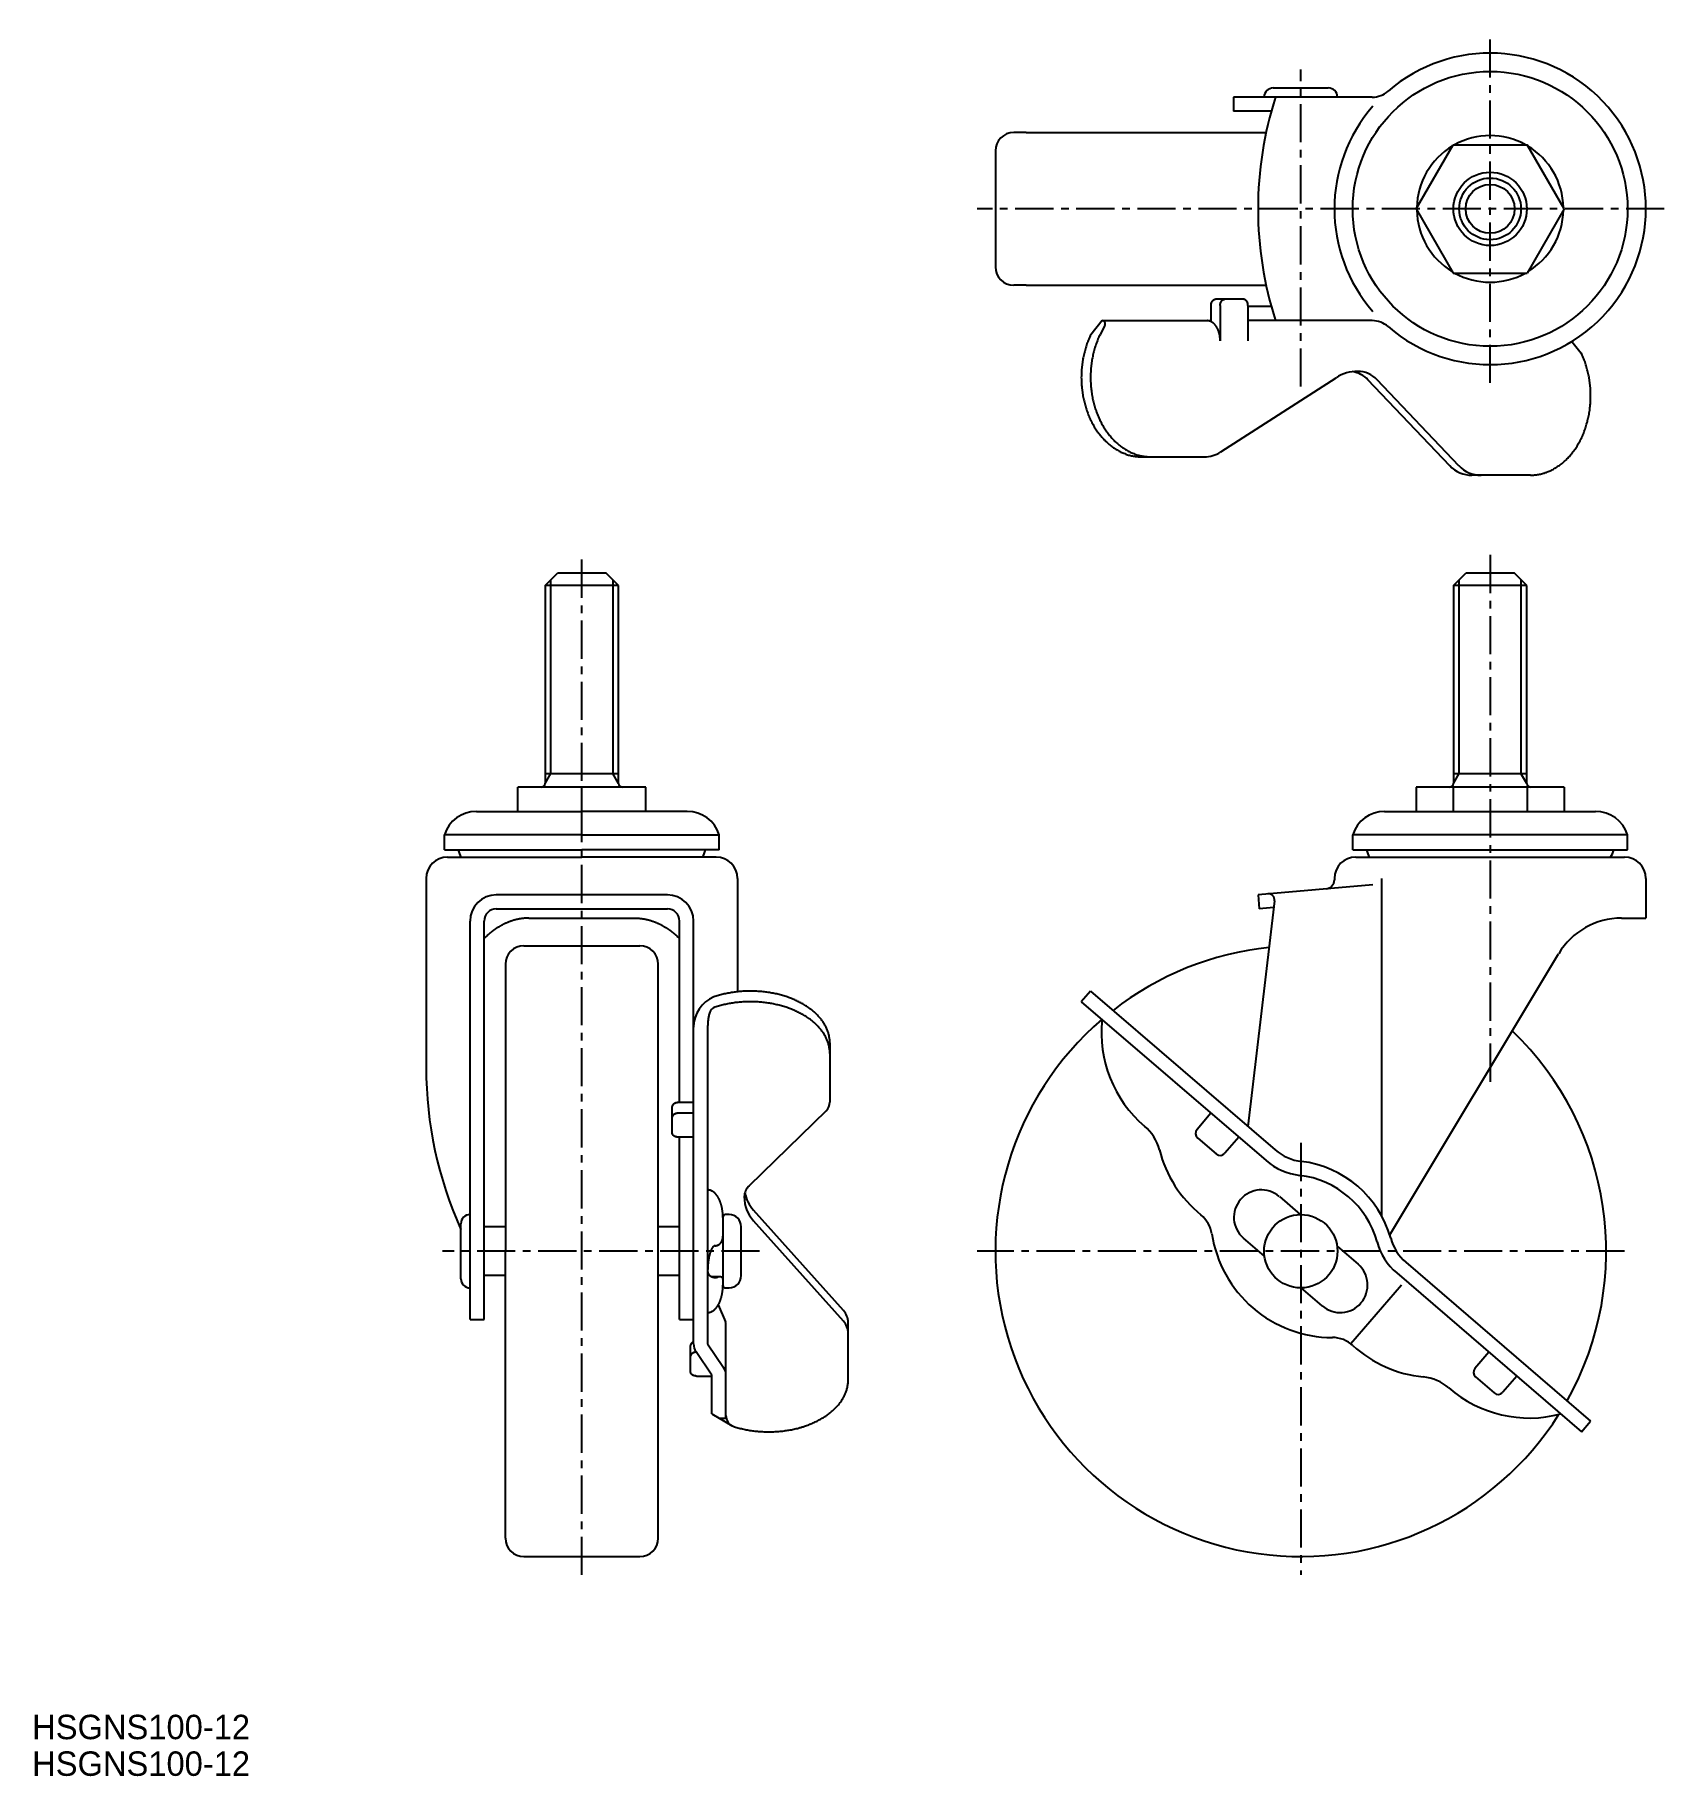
# Model space of a CAD drawing. Extents: x -372 to -105, y -33 to 252.
import ezdxf

# ---------------------------------------------------------------- set-up
doc = ezdxf.new("R2010")
doc.units = 0
doc.header["$LTSCALE"] = 5
doc.linetypes.add('CENTER', pattern=[2, 1.25, -0.25, 0.25, -0.25])
doc.layers.get('0').update_dxf_attribs({"linetype": 'CONTINUOUS'})
doc.layers.get('DEFPOINTS').update_dxf_attribs({"linetype": 'CONTINUOUS'})
doc.layers.add('CENTER', color=1, linetype='CENTER')

msp = doc.modelspace()

# ---------------------------------------------------------------- texts
at = {"color": 7, "linetype": 'CONTINUOUS'}
for p in [(-372.21, -27.42), (-372.21, -33.42)]:
    msp.add_text('HSGNS100-12', height=4, dxfattribs=at).set_placement(p)

# ---------------------------------------------------------------- linework, layer by layer
at = {"color": 7, "linetype": 'CONTINUOUS'}
for p, q in [((-169, 242.95), (-160, 242.95)), ((-152.81, 241.45), (-175.5, 241.45)), ((-175.5, 241.45), (-175.5, 239.15)), ((-169.33, 239.15), (-175.5, 239.15)), ((-209.45, 235.65), (-211.5, 235.65)), ((-209.45, 235.65), (-170.19, 235.65)), ((-214.5, 232.65), (-214.5, 213.65)), ((-145.63, 223.15), (-139.56, 233.65)), ((-139.56, 233.65), (-127.44, 233.65)), ((-121.38, 223.15), (-127.44, 233.65)), ((-145.63, 223.15), (-139.56, 212.65)), ((-121.38, 223.15), (-127.44, 212.65)), ((-139.56, 212.65), (-127.44, 212.65)), ((-209.45, 210.65), (-211.5, 210.65)), ((-209.45, 210.65), (-170.19, 210.65)), ((-173.9, 208.35), (-178.44, 208.35)), ((-179.2, 207.35), (-179.2, 204.69)), ((-177.7, 207.35), (-177.7, 201.55)), ((-173.15, 207.35), (-173.15, 201.55)), ((-169.33, 207.15), (-173.15, 207.15)), ((-197.01, 204.85), (-198.87, 202.55)), ((-196.57, 204.12), (-197.37, 202.55)), ((-197.01, 204.85), (-183.34, 204.85)), ((-197.01, 204.85), (-179.2, 204.85)), ((-152.81, 204.85), (-173.15, 204.85)), ((-152.81, 204.85), (-173.15, 204.85)), ((-120.12, 201.44), (-118.59, 199.55)), ((-177.6, 183.35), (-158.71, 195.51)), ((-140.11, 181.1), (-153.5, 195.18)), ((-138.61, 181.1), (-152, 195.18)), ((-190.57, 182.55), (-180.3, 182.55)), ((-126.9, 179.55), (-136.49, 179.55)), ((-288.21, 161.48), (-286.21, 163.48)), ((-278.21, 163.48), (-286.21, 163.48)), ((-276.21, 161.48), (-278.21, 163.48)), ((-139.5, 161.48), (-137.5, 163.48)), ((-129.5, 163.48), (-137.5, 163.48)), ((-127.5, 161.48), (-129.5, 163.48)), ((-288.21, 161.48), (-288.21, 129.08)), ((-276.21, 161.48), (-288.21, 161.48)), ((-276.21, 129.08), (-276.21, 161.48)), ((-127.5, 161.48), (-139.5, 161.48)), ((-139.5, 161.48), (-139.5, 129.08)), ((-127.5, 129.08), (-127.5, 161.48)), ((-271.71, 128.48), (-292.71, 128.48)), ((-292.71, 124.48), (-292.71, 128.48)), ((-288.21, 130.72), (-276.21, 130.72)), ((-282.21, 124.48), (-282.21, 128.48)), ((-271.71, 124.48), (-271.71, 128.48)), ((-121.38, 128.48), (-145.63, 128.48)), ((-145.63, 128.48), (-145.63, 124.48)), ((-139.56, 128.48), (-139.56, 124.48)), ((-139.5, 130.72), (-127.5, 130.72)), ((-127.44, 128.48), (-127.44, 124.48)), ((-121.38, 128.48), (-121.38, 124.48)), ((-299.48, 124.48), (-282.21, 124.48)), ((-264.94, 124.48), (-282.21, 124.48)), ((-150.77, 124.48), (-116.23, 124.48)), ((-304.71, 118.18), (-304.71, 120.68)), ((-282.21, 120.68), (-304.71, 120.68)), ((-282.21, 120.68), (-259.71, 120.68)), ((-259.71, 118.18), (-259.71, 120.68)), ((-111, 120.68), (-156, 120.68)), ((-156, 118.18), (-156, 120.68)), ((-111, 118.18), (-111, 120.68)), ((-304.71, 118.18), (-282.21, 118.18)), ((-304.21, 117.02), (-282.21, 117.02)), ((-259.71, 118.18), (-282.21, 118.18)), ((-260.21, 117.02), (-282.21, 117.02)), ((-156, 118.18), (-111, 118.18)), ((-155.5, 117.02), (-111.5, 117.02)), ((-307.71, 113.52), (-307.71, 82.52)), ((-256.71, 113.52), (-256.71, 94.96)), ((-152.69, 112.48), (-171.5, 110.83)), ((-159, 113.52), (-159, 113.3)), ((-151.26, 113.52), (-151.26, 58.27)), ((-108, 113.52), (-108, 107.02)), ((-268.21, 110.83), (-296.21, 110.83)), ((-296.21, 108.54), (-268.21, 108.54)), ((-168.79, 109.86), (-173.15, 72.91)), ((-171.5, 110.83), (-171.3, 108.54)), ((-168.92, 108.75), (-171.3, 108.54)), ((-300.51, 41.28), (-300.51, 106.53)), ((-298.21, 41.28), (-298.21, 106.54)), ((-290.89, 107.02), (-273.53, 107.02)), ((-266.21, 76.82), (-266.21, 106.54)), ((-263.91, 37.3), (-263.91, 106.53)), ((-111.99, 107.02), (-108, 107.02)), ((-291.71, 102.48), (-272.71, 102.48)), ((-149.94, 55.16), (-122.28, 101.2)), ((-294.71, 99.48), (-294.71, 52.48)), ((-269.71, 5.48), (-269.71, 99.48)), ((-198.93, 95.07), (-200.43, 93.33)), ((-198.93, 95.07), (-168.68, 69.07)), ((-200.43, 93.33), (-170.18, 67.32)), ((-261.61, 89.16), (-261.61, 37.3)), ((-241.61, 86.6), (-241.61, 76.9)), ((-267.41, 71.81), (-267.41, 76.17)), ((-263.91, 76.82), (-266.41, 76.82)), ((-263.91, 75.07), (-266.41, 75.07)), ((-242.21, 75.46), (-254.84, 63.21)), ((-179.2, 75.07), (-181.48, 72.42)), ((-263.91, 71.16), (-266.41, 71.16)), ((-266.21, 41.28), (-266.21, 71.16)), ((-181.37, 71.01), (-178.34, 68.4)), ((-174.65, 71.16), (-176.93, 68.51)), ((-168.01, 61.43), (-164.58, 58.48)), ((-259.11, 58.02), (-259.11, 46.74)), ((-258.11, 58.48), (-258.71, 58.48)), ((-239.37, 42.79), (-254.11, 59.22)), ((-239.37, 41.05), (-254.11, 57.48)), ((-302.01, 47.98), (-302.01, 56.98)), ((-294.71, 56.48), (-298.21, 56.48)), ((-266.21, 56.48), (-269.71, 56.48)), ((-256.11, 48.48), (-256.11, 56.48)), ((-170.45, 51.65), (-173.88, 54.61)), ((-294.71, 5.48), (-294.71, 52.48)), ((-158.56, 53.3), (-155.12, 50.35)), ((-297.71, 48.48), (-298.21, 48.48)), ((-294.71, 48.48), (-298.21, 48.48)), ((-266.21, 48.48), (-269.71, 48.48)), ((-148.78, 48.92), (-118.54, 22.91)), ((-147.28, 50.67), (-117.04, 24.66)), ((-259.51, 48.28), (-260.9, 48.28)), ((-258.71, 46.48), (-258.11, 46.48)), ((-160.99, 43.53), (-164.43, 46.48)), ((-148, 46.93), (-156.28, 37.3)), ((-259.88, 43.68), (-258.69, 40.92)), ((-300.51, 41.28), (-298.21, 41.28)), ((-266.21, 41.28), (-263.91, 41.28)), ((-258.61, 25.17), (-258.61, 40.52)), ((-238.61, 31.39), (-238.61, 40.79)), ((-261.61, 37.3), (-259, 33.45)), ((-264.41, 32.69), (-264.41, 37.04)), ((-260.91, 32.16), (-263.51, 36.02)), ((-133.7, 35.95), (-135.99, 33.3)), ((-263.41, 32.04), (-260.91, 32.04)), ((-260.91, 25.85), (-260.91, 32.16)), ((-135.88, 31.89), (-132.85, 29.28)), ((-129.15, 32.04), (-131.44, 29.39)), ((-260.91, 25.85), (-257.61, 23.87)), ((-259.78, 25.17), (-258.61, 25.17)), ((-118.54, 22.91), (-117.04, 24.66)), ((-291.71, 2.48), (-272.71, 2.48))]:
    msp.add_line(p, q, dxfattribs=at)
at = {"color": 3, "linetype": 'CONTINUOUS'}
for p, q in [((-287.26, 130.72), (-287.26, 162.43)), ((-277.16, 162.43), (-277.16, 130.72)), ((-138.55, 130.72), (-138.55, 162.43)), ((-128.45, 162.43), (-128.45, 130.72)), ((-288.21, 129.08), (-287.26, 130.72)), ((-276.21, 129.08), (-277.16, 130.72)), ((-139.5, 129.08), (-138.55, 130.72)), ((-127.5, 129.08), (-128.45, 130.72))]:
    msp.add_line(p, q, dxfattribs=at)
at = {"color": 7, "linetype": 'CONTINUOUS'}
for points in [[(-179.19, 207.35, 0), (-179.19, 207.36, 0), (-179.19, 207.37, 0), (-179.19, 207.39, 0), (-179.19, 207.4, 0), (-179.19, 207.41, 0), (-179.19, 207.42, 0), (-179.19, 207.44, 0), (-179.19, 207.45, 0), (-179.19, 207.46, 0), (-179.19, 207.47, 0), (-179.19, 207.48, 0), (-179.19, 207.5, 0), (-179.19, 207.51, 0), (-179.18, 207.52, 0), (-179.18, 207.53, 0), (-179.18, 207.54, 0), (-179.18, 207.56, 0), (-179.18, 207.57, 0), (-179.18, 207.58, 0), (-179.17, 207.59, 0), (-179.17, 207.6, 0), (-179.17, 207.62, 0), (-179.16, 207.63, 0), (-179.16, 207.64, 0), (-179.16, 207.65, 0), (-179.16, 207.66, 0), (-179.15, 207.67, 0), (-179.15, 207.69, 0), (-179.15, 207.7, 0), (-179.15, 207.71, 0), (-179.14, 207.72, 0), (-179.14, 207.73, 0), (-179.13, 207.74, 0), (-179.13, 207.75, 0), (-179.13, 207.76, 0), (-179.12, 207.78, 0), (-179.12, 207.79, 0), (-179.12, 207.8, 0), (-179.11, 207.81, 0), (-179.11, 207.82, 0), (-179.1, 207.83, 0), (-179.1, 207.84, 0), (-179.09, 207.85, 0), (-179.09, 207.86, 0), (-179.08, 207.87, 0), (-179.08, 207.88, 0), (-179.07, 207.89, 0), (-179.07, 207.9, 0), (-179.06, 207.91, 0), (-179.06, 207.93, 0), (-179.05, 207.94, 0), (-179.05, 207.94, 0), (-179.04, 207.95, 0), (-179.03, 207.96, 0), (-179.03, 207.97, 0), (-179.02, 207.98, 0), (-179.02, 207.99, 0), (-179.01, 208, 0), (-179, 208.01, 0), (-179, 208.02, 0), (-178.99, 208.03, 0), (-178.99, 208.04, 0), (-178.98, 208.05, 0), (-178.97, 208.06, 0), (-178.97, 208.06, 0), (-178.96, 208.07, 0), (-178.95, 208.08, 0), (-178.95, 208.09, 0), (-178.94, 208.1, 0), (-178.93, 208.11, 0), (-178.93, 208.11, 0), (-178.92, 208.12, 0), (-178.91, 208.13, 0), (-178.9, 208.14, 0), (-178.9, 208.15, 0), (-178.89, 208.15, 0), (-178.88, 208.16, 0), (-178.87, 208.17, 0), (-178.87, 208.17, 0), (-178.86, 208.18, 0), (-178.85, 208.19, 0), (-178.84, 208.19, 0), (-178.84, 208.2, 0), (-178.83, 208.21, 0), (-178.82, 208.21, 0), (-178.81, 208.22, 0), (-178.8, 208.22, 0), (-178.79, 208.23, 0), (-178.79, 208.24, 0), (-178.78, 208.24, 0), (-178.77, 208.25, 0), (-178.76, 208.25, 0), (-178.75, 208.26, 0), (-178.75, 208.26, 0), (-178.74, 208.27, 0), (-178.73, 208.27, 0), (-178.72, 208.28, 0), (-178.71, 208.28, 0), (-178.7, 208.29, 0), (-178.69, 208.29, 0), (-178.68, 208.29, 0), (-178.68, 208.3, 0), (-178.67, 208.3, 0), (-178.66, 208.31, 0), (-178.65, 208.31, 0), (-178.64, 208.31, 0), (-178.63, 208.32, 0), (-178.62, 208.32, 0), (-178.61, 208.32, 0), (-178.6, 208.32, 0), (-178.59, 208.33, 0), (-178.59, 208.33, 0), (-178.58, 208.33, 0), (-178.57, 208.33, 0), (-178.56, 208.34, 0), (-178.55, 208.34, 0), (-178.54, 208.34, 0), (-178.53, 208.34, 0), (-178.52, 208.34, 0), (-178.51, 208.34, 0), (-178.5, 208.34, 0), (-178.49, 208.35, 0), (-178.48, 208.35, 0), (-178.47, 208.35, 0), (-178.47, 208.35, 0), (-178.46, 208.35, 0), (-178.45, 208.35, 0), (-178.44, 208.35, 0)], [(-177.7, 207.35, 0), (-177.7, 207.36, 0), (-177.7, 207.37, 0), (-177.69, 207.39, 0), (-177.69, 207.4, 0), (-177.69, 207.41, 0), (-177.69, 207.42, 0), (-177.69, 207.44, 0), (-177.69, 207.45, 0), (-177.69, 207.46, 0), (-177.69, 207.47, 0), (-177.69, 207.48, 0), (-177.69, 207.5, 0), (-177.69, 207.51, 0), (-177.69, 207.52, 0), (-177.68, 207.53, 0), (-177.68, 207.54, 0), (-177.68, 207.56, 0), (-177.68, 207.57, 0), (-177.68, 207.58, 0), (-177.67, 207.59, 0), (-177.67, 207.6, 0), (-177.67, 207.62, 0), (-177.67, 207.63, 0), (-177.66, 207.64, 0), (-177.66, 207.65, 0), (-177.66, 207.66, 0), (-177.66, 207.67, 0), (-177.65, 207.69, 0), (-177.65, 207.7, 0), (-177.65, 207.71, 0), (-177.64, 207.72, 0), (-177.64, 207.73, 0), (-177.63, 207.74, 0), (-177.63, 207.75, 0), (-177.63, 207.76, 0), (-177.62, 207.78, 0), (-177.62, 207.79, 0), (-177.62, 207.8, 0), (-177.61, 207.81, 0), (-177.61, 207.82, 0), (-177.6, 207.83, 0), (-177.6, 207.84, 0), (-177.59, 207.85, 0), (-177.59, 207.86, 0), (-177.58, 207.87, 0), (-177.58, 207.88, 0), (-177.57, 207.89, 0), (-177.57, 207.9, 0), (-177.56, 207.91, 0), (-177.56, 207.93, 0), (-177.55, 207.94, 0), (-177.55, 207.94, 0), (-177.54, 207.95, 0), (-177.53, 207.96, 0), (-177.53, 207.97, 0), (-177.52, 207.98, 0), (-177.52, 207.99, 0), (-177.51, 208, 0), (-177.51, 208.01, 0), (-177.5, 208.02, 0), (-177.49, 208.03, 0), (-177.49, 208.04, 0), (-177.48, 208.05, 0), (-177.47, 208.06, 0), (-177.47, 208.06, 0), (-177.46, 208.07, 0), (-177.45, 208.08, 0), (-177.45, 208.09, 0), (-177.44, 208.1, 0), (-177.43, 208.11, 0), (-177.43, 208.11, 0), (-177.42, 208.12, 0), (-177.41, 208.13, 0), (-177.4, 208.14, 0), (-177.4, 208.15, 0), (-177.39, 208.15, 0), (-177.38, 208.16, 0), (-177.37, 208.17, 0), (-177.37, 208.17, 0), (-177.36, 208.18, 0), (-177.35, 208.19, 0), (-177.34, 208.19, 0), (-177.34, 208.2, 0), (-177.33, 208.21, 0), (-177.32, 208.21, 0), (-177.31, 208.22, 0), (-177.3, 208.22, 0), (-177.29, 208.23, 0), (-177.29, 208.24, 0), (-177.28, 208.24, 0), (-177.27, 208.25, 0), (-177.26, 208.25, 0), (-177.25, 208.26, 0), (-177.25, 208.26, 0), (-177.24, 208.27, 0), (-177.23, 208.27, 0), (-177.22, 208.28, 0), (-177.21, 208.28, 0), (-177.2, 208.29, 0), (-177.19, 208.29, 0), (-177.18, 208.29, 0), (-177.18, 208.3, 0), (-177.17, 208.3, 0), (-177.16, 208.31, 0), (-177.15, 208.31, 0), (-177.14, 208.31, 0), (-177.13, 208.32, 0), (-177.12, 208.32, 0), (-177.11, 208.32, 0), (-177.1, 208.32, 0), (-177.09, 208.33, 0), (-177.09, 208.33, 0), (-177.08, 208.33, 0), (-177.07, 208.33, 0), (-177.06, 208.34, 0), (-177.05, 208.34, 0), (-177.04, 208.34, 0), (-177.03, 208.34, 0), (-177.02, 208.34, 0), (-177.01, 208.34, 0), (-177, 208.34, 0), (-176.99, 208.35, 0), (-176.98, 208.35, 0), (-176.97, 208.35, 0), (-176.97, 208.35, 0), (-176.96, 208.35, 0), (-176.95, 208.35, 0), (-176.94, 208.35, 0)], [(-173.15, 207.35, 0), (-173.15, 207.36, 0), (-173.15, 207.37, 0), (-173.15, 207.39, 0), (-173.15, 207.4, 0), (-173.15, 207.41, 0), (-173.15, 207.42, 0), (-173.15, 207.44, 0), (-173.15, 207.45, 0), (-173.15, 207.46, 0), (-173.15, 207.47, 0), (-173.15, 207.48, 0), (-173.16, 207.5, 0), (-173.16, 207.51, 0), (-173.16, 207.52, 0), (-173.16, 207.53, 0), (-173.16, 207.54, 0), (-173.16, 207.56, 0), (-173.16, 207.57, 0), (-173.17, 207.58, 0), (-173.17, 207.59, 0), (-173.17, 207.6, 0), (-173.17, 207.62, 0), (-173.18, 207.63, 0), (-173.18, 207.64, 0), (-173.18, 207.65, 0), (-173.19, 207.66, 0), (-173.19, 207.67, 0), (-173.19, 207.69, 0), (-173.19, 207.7, 0), (-173.2, 207.71, 0), (-173.2, 207.72, 0), (-173.2, 207.73, 0), (-173.21, 207.74, 0), (-173.21, 207.75, 0), (-173.22, 207.76, 0), (-173.22, 207.78, 0), (-173.22, 207.79, 0), (-173.23, 207.8, 0), (-173.23, 207.81, 0), (-173.24, 207.82, 0), (-173.24, 207.83, 0), (-173.25, 207.84, 0), (-173.25, 207.85, 0), (-173.25, 207.86, 0), (-173.26, 207.87, 0), (-173.26, 207.88, 0), (-173.27, 207.89, 0), (-173.27, 207.9, 0), (-173.28, 207.91, 0), (-173.28, 207.93, 0), (-173.29, 207.94, 0), (-173.3, 207.94, 0), (-173.3, 207.95, 0), (-173.31, 207.96, 0), (-173.31, 207.97, 0), (-173.32, 207.98, 0), (-173.32, 207.99, 0), (-173.33, 208, 0), (-173.34, 208.01, 0), (-173.34, 208.02, 0), (-173.35, 208.03, 0), (-173.36, 208.04, 0), (-173.36, 208.05, 0), (-173.37, 208.06, 0), (-173.38, 208.06, 0), (-173.38, 208.07, 0), (-173.39, 208.08, 0), (-173.4, 208.09, 0), (-173.4, 208.1, 0), (-173.41, 208.11, 0), (-173.42, 208.11, 0), (-173.42, 208.12, 0), (-173.43, 208.13, 0), (-173.44, 208.14, 0), (-173.45, 208.15, 0), (-173.45, 208.15, 0), (-173.46, 208.16, 0), (-173.47, 208.17, 0), (-173.48, 208.17, 0), (-173.48, 208.18, 0), (-173.49, 208.19, 0), (-173.5, 208.19, 0), (-173.51, 208.2, 0), (-173.51, 208.21, 0), (-173.52, 208.21, 0), (-173.53, 208.22, 0), (-173.54, 208.22, 0), (-173.55, 208.23, 0), (-173.56, 208.24, 0), (-173.56, 208.24, 0), (-173.57, 208.25, 0), (-173.58, 208.25, 0), (-173.59, 208.26, 0), (-173.6, 208.26, 0), (-173.61, 208.27, 0), (-173.62, 208.27, 0), (-173.62, 208.28, 0), (-173.63, 208.28, 0), (-173.64, 208.29, 0), (-173.65, 208.29, 0), (-173.66, 208.29, 0), (-173.67, 208.3, 0), (-173.68, 208.3, 0), (-173.69, 208.31, 0), (-173.69, 208.31, 0), (-173.7, 208.31, 0), (-173.71, 208.32, 0), (-173.72, 208.32, 0), (-173.73, 208.32, 0), (-173.74, 208.32, 0), (-173.75, 208.33, 0), (-173.76, 208.33, 0), (-173.77, 208.33, 0), (-173.78, 208.33, 0), (-173.78, 208.34, 0), (-173.79, 208.34, 0), (-173.8, 208.34, 0), (-173.81, 208.34, 0), (-173.82, 208.34, 0), (-173.83, 208.34, 0), (-173.84, 208.34, 0), (-173.85, 208.35, 0), (-173.86, 208.35, 0), (-173.87, 208.35, 0), (-173.88, 208.35, 0), (-173.89, 208.35, 0), (-173.9, 208.35, 0), (-173.91, 208.35, 0)], [(-198.87, 202.55, 0), (-198.96, 202.37, 0), (-199.05, 202.18, 0), (-199.13, 201.99, 0), (-199.21, 201.8, 0), (-199.29, 201.61, 0), (-199.36, 201.42, 0), (-199.44, 201.22, 0), (-199.51, 201.03, 0), (-199.58, 200.83, 0), (-199.64, 200.63, 0), (-199.71, 200.43, 0), (-199.76, 200.23, 0), (-199.82, 200.02, 0), (-199.88, 199.82, 0), (-199.93, 199.61, 0), (-199.98, 199.41, 0), (-200.03, 199.2, 0), (-200.07, 198.99, 0), (-200.12, 198.78, 0), (-200.16, 198.57, 0), (-200.19, 198.36, 0), (-200.23, 198.14, 0), (-200.26, 197.93, 0), (-200.29, 197.72, 0), (-200.31, 197.5, 0), (-200.34, 197.29, 0), (-200.36, 197.07, 0), (-200.38, 196.85, 0), (-200.39, 196.64, 0), (-200.4, 196.42, 0), (-200.41, 196.21, 0), (-200.42, 195.99, 0), (-200.42, 195.77, 0), (-200.43, 195.55, 0), (-200.42, 195.34, 0), (-200.42, 195.12, 0), (-200.41, 194.9, 0), (-200.4, 194.69, 0), (-200.39, 194.47, 0), (-200.38, 194.25, 0), (-200.36, 194.04, 0), (-200.34, 193.82, 0), (-200.31, 193.6, 0), (-200.29, 193.39, 0), (-200.26, 193.18, 0), (-200.23, 192.96, 0), (-200.19, 192.75, 0), (-200.16, 192.54, 0), (-200.12, 192.33, 0), (-200.08, 192.12, 0), (-200.03, 191.91, 0), (-199.98, 191.7, 0), (-199.93, 191.49, 0), (-199.88, 191.29, 0), (-199.82, 191.08, 0), (-199.77, 190.88, 0), (-199.71, 190.68, 0), (-199.64, 190.48, 0), (-199.58, 190.28, 0), (-199.51, 190.08, 0), (-199.44, 189.88, 0), (-199.37, 189.69, 0), (-199.29, 189.5, 0), (-199.21, 189.3, 0), (-199.13, 189.11, 0), (-199.05, 188.93, 0), (-198.97, 188.74, 0), (-198.88, 188.56, 0), (-198.79, 188.37, 0), (-198.7, 188.19, 0), (-198.6, 188.02, 0), (-198.5, 187.84, 0), (-198.41, 187.67, 0), (-198.31, 187.49, 0), (-198.2, 187.32, 0), (-198.1, 187.16, 0), (-197.99, 186.99, 0), (-197.88, 186.83, 0), (-197.77, 186.67, 0), (-197.66, 186.51, 0), (-197.54, 186.36, 0), (-197.42, 186.21, 0), (-197.3, 186.06, 0), (-197.18, 185.91, 0), (-197.06, 185.76, 0), (-196.93, 185.62, 0), (-196.81, 185.48, 0), (-196.68, 185.35, 0), (-196.55, 185.21, 0), (-196.42, 185.08, 0), (-196.28, 184.96, 0), (-196.15, 184.83, 0), (-196.01, 184.71, 0), (-195.87, 184.59, 0), (-195.73, 184.48, 0), (-195.59, 184.36, 0), (-195.45, 184.25, 0), (-195.31, 184.15, 0), (-195.16, 184.05, 0), (-195.01, 183.95, 0), (-194.87, 183.85, 0), (-194.72, 183.76, 0), (-194.57, 183.67, 0), (-194.42, 183.58, 0), (-194.26, 183.5, 0), (-194.11, 183.42, 0), (-193.96, 183.34, 0), (-193.8, 183.27, 0), (-193.65, 183.2, 0), (-193.49, 183.13, 0), (-193.33, 183.07, 0), (-193.17, 183.01, 0), (-193.01, 182.96, 0), (-192.85, 182.9, 0), (-192.69, 182.85, 0), (-192.53, 182.81, 0), (-192.37, 182.77, 0), (-192.21, 182.73, 0), (-192.05, 182.7, 0), (-191.88, 182.66, 0), (-191.72, 182.64, 0), (-191.56, 182.61, 0), (-191.39, 182.59, 0), (-191.23, 182.58, 0), (-191.06, 182.56, 0), (-190.9, 182.56, 0), (-190.73, 182.55, 0), (-190.57, 182.55, 0)], [(-197.38, 202.55, 0), (-197.46, 202.37, 0), (-197.55, 202.18, 0), (-197.63, 201.99, 0), (-197.71, 201.8, 0), (-197.79, 201.61, 0), (-197.86, 201.42, 0), (-197.94, 201.22, 0), (-198.01, 201.03, 0), (-198.08, 200.83, 0), (-198.14, 200.63, 0), (-198.21, 200.43, 0), (-198.26, 200.23, 0), (-198.32, 200.02, 0), (-198.38, 199.82, 0), (-198.43, 199.61, 0), (-198.48, 199.41, 0), (-198.53, 199.2, 0), (-198.57, 198.99, 0), (-198.62, 198.78, 0), (-198.66, 198.57, 0), (-198.69, 198.36, 0), (-198.73, 198.14, 0), (-198.76, 197.93, 0), (-198.79, 197.72, 0), (-198.81, 197.5, 0), (-198.84, 197.29, 0), (-198.86, 197.07, 0), (-198.88, 196.85, 0), (-198.89, 196.64, 0), (-198.9, 196.42, 0), (-198.91, 196.21, 0), (-198.92, 195.99, 0), (-198.92, 195.77, 0), (-198.93, 195.55, 0), (-198.92, 195.34, 0), (-198.92, 195.12, 0), (-198.91, 194.9, 0), (-198.9, 194.69, 0), (-198.89, 194.47, 0), (-198.88, 194.25, 0), (-198.86, 194.04, 0), (-198.84, 193.82, 0), (-198.81, 193.6, 0), (-198.79, 193.39, 0), (-198.76, 193.18, 0), (-198.73, 192.96, 0), (-198.69, 192.75, 0), (-198.66, 192.54, 0), (-198.62, 192.33, 0), (-198.58, 192.12, 0), (-198.53, 191.91, 0), (-198.48, 191.7, 0), (-198.43, 191.49, 0), (-198.38, 191.29, 0), (-198.33, 191.08, 0), (-198.27, 190.88, 0), (-198.21, 190.68, 0), (-198.14, 190.48, 0), (-198.08, 190.28, 0), (-198.01, 190.08, 0), (-197.94, 189.88, 0), (-197.87, 189.69, 0), (-197.79, 189.5, 0), (-197.71, 189.3, 0), (-197.63, 189.11, 0), (-197.55, 188.93, 0), (-197.47, 188.74, 0), (-197.38, 188.56, 0), (-197.29, 188.37, 0), (-197.2, 188.19, 0), (-197.1, 188.02, 0), (-197, 187.84, 0), (-196.91, 187.67, 0), (-196.81, 187.49, 0), (-196.7, 187.32, 0), (-196.6, 187.16, 0), (-196.49, 186.99, 0), (-196.38, 186.83, 0), (-196.27, 186.67, 0), (-196.16, 186.51, 0), (-196.04, 186.36, 0), (-195.92, 186.21, 0), (-195.8, 186.06, 0), (-195.68, 185.91, 0), (-195.56, 185.76, 0), (-195.43, 185.62, 0), (-195.31, 185.48, 0), (-195.18, 185.35, 0), (-195.05, 185.21, 0), (-194.92, 185.08, 0), (-194.78, 184.96, 0), (-194.65, 184.83, 0), (-194.51, 184.71, 0), (-194.37, 184.59, 0), (-194.23, 184.48, 0), (-194.09, 184.36, 0), (-193.95, 184.25, 0), (-193.81, 184.15, 0), (-193.66, 184.05, 0), (-193.51, 183.95, 0), (-193.37, 183.85, 0), (-193.22, 183.76, 0), (-193.07, 183.67, 0), (-192.92, 183.58, 0), (-192.76, 183.5, 0), (-192.61, 183.42, 0), (-192.46, 183.34, 0), (-192.3, 183.27, 0), (-192.15, 183.2, 0), (-191.99, 183.13, 0), (-191.83, 183.07, 0), (-191.67, 183.01, 0), (-191.51, 182.96, 0), (-191.35, 182.9, 0), (-191.19, 182.85, 0), (-191.03, 182.81, 0), (-190.87, 182.77, 0), (-190.71, 182.73, 0), (-190.55, 182.7, 0), (-190.38, 182.66, 0), (-190.22, 182.64, 0), (-190.06, 182.61, 0), (-189.89, 182.59, 0), (-189.73, 182.58, 0), (-189.56, 182.56, 0), (-189.4, 182.56, 0), (-189.23, 182.55, 0), (-189.07, 182.55, 0)], [(-177.7, 201.55, 0), (-177.7, 201.59, 0), (-177.7, 201.63, 0), (-177.7, 201.67, 0), (-177.7, 201.71, 0), (-177.7, 201.75, 0), (-177.7, 201.79, 0), (-177.7, 201.83, 0), (-177.71, 201.87, 0), (-177.71, 201.91, 0), (-177.71, 201.95, 0), (-177.72, 201.99, 0), (-177.72, 202.03, 0), (-177.72, 202.07, 0), (-177.73, 202.11, 0), (-177.73, 202.15, 0), (-177.74, 202.19, 0), (-177.74, 202.23, 0), (-177.75, 202.27, 0), (-177.75, 202.31, 0), (-177.76, 202.35, 0), (-177.77, 202.39, 0), (-177.77, 202.43, 0), (-177.78, 202.47, 0), (-177.79, 202.51, 0), (-177.8, 202.54, 0), (-177.8, 202.58, 0), (-177.81, 202.62, 0), (-177.82, 202.66, 0), (-177.83, 202.7, 0), (-177.84, 202.74, 0), (-177.85, 202.77, 0), (-177.86, 202.81, 0), (-177.87, 202.85, 0), (-177.88, 202.89, 0), (-177.89, 202.92, 0), (-177.9, 202.96, 0), (-177.91, 203, 0), (-177.93, 203.03, 0), (-177.94, 203.07, 0), (-177.95, 203.1, 0), (-177.96, 203.14, 0), (-177.97, 203.18, 0), (-177.99, 203.21, 0), (-178, 203.25, 0), (-178.02, 203.28, 0), (-178.03, 203.31, 0), (-178.04, 203.35, 0), (-178.06, 203.38, 0), (-178.07, 203.42, 0), (-178.09, 203.45, 0), (-178.1, 203.48, 0), (-178.12, 203.51, 0), (-178.13, 203.55, 0), (-178.15, 203.58, 0), (-178.17, 203.61, 0), (-178.18, 203.64, 0), (-178.2, 203.67, 0), (-178.22, 203.7, 0), (-178.24, 203.74, 0), (-178.25, 203.76, 0), (-178.27, 203.79, 0), (-178.29, 203.82, 0), (-178.31, 203.85, 0), (-178.33, 203.88, 0), (-178.34, 203.91, 0), (-178.36, 203.94, 0), (-178.38, 203.97, 0), (-178.4, 203.99, 0), (-178.42, 204.02, 0), (-178.44, 204.05, 0), (-178.46, 204.07, 0), (-178.48, 204.1, 0), (-178.5, 204.12, 0), (-178.52, 204.15, 0), (-178.54, 204.18, 0), (-178.57, 204.2, 0), (-178.59, 204.22, 0), (-178.61, 204.25, 0), (-178.63, 204.27, 0), (-178.65, 204.29, 0), (-178.67, 204.31, 0), (-178.7, 204.34, 0), (-178.72, 204.36, 0), (-178.74, 204.38, 0), (-178.76, 204.4, 0), (-178.79, 204.42, 0), (-178.81, 204.44, 0), (-178.83, 204.46, 0), (-178.86, 204.48, 0), (-178.88, 204.5, 0), (-178.9, 204.51, 0), (-178.93, 204.53, 0), (-178.95, 204.55, 0), (-178.98, 204.57, 0), (-179, 204.58, 0), (-179.02, 204.6, 0), (-179.05, 204.61, 0), (-179.07, 204.63, 0), (-179.1, 204.64, 0), (-179.12, 204.66, 0), (-179.15, 204.67, 0), (-179.17, 204.68, 0), (-179.2, 204.69, 0), (-179.22, 204.71, 0), (-179.25, 204.72, 0), (-179.27, 204.73, 0), (-179.3, 204.74, 0), (-179.32, 204.75, 0), (-179.35, 204.76, 0), (-179.38, 204.77, 0), (-179.4, 204.78, 0), (-179.43, 204.78, 0), (-179.45, 204.79, 0), (-179.48, 204.8, 0), (-179.51, 204.81, 0), (-179.53, 204.81, 0), (-179.56, 204.82, 0), (-179.58, 204.82, 0), (-179.61, 204.83, 0), (-179.64, 204.83, 0), (-179.66, 204.84, 0), (-179.69, 204.84, 0), (-179.72, 204.84, 0), (-179.74, 204.84, 0), (-179.77, 204.85, 0), (-179.79, 204.85, 0), (-179.82, 204.85, 0), (-179.85, 204.85, 0)], [(-126.9, 179.55, 0), (-126.73, 179.55, 0), (-126.57, 179.56, 0), (-126.4, 179.56, 0), (-126.24, 179.58, 0), (-126.07, 179.59, 0), (-125.91, 179.61, 0), (-125.75, 179.64, 0), (-125.58, 179.66, 0), (-125.42, 179.7, 0), (-125.26, 179.73, 0), (-125.09, 179.77, 0), (-124.93, 179.81, 0), (-124.77, 179.85, 0), (-124.61, 179.9, 0), (-124.45, 179.96, 0), (-124.29, 180.01, 0), (-124.13, 180.07, 0), (-123.97, 180.13, 0), (-123.82, 180.2, 0), (-123.66, 180.27, 0), (-123.51, 180.34, 0), (-123.35, 180.42, 0), (-123.2, 180.5, 0), (-123.05, 180.58, 0), (-122.9, 180.67, 0), (-122.75, 180.76, 0), (-122.6, 180.85, 0), (-122.45, 180.95, 0), (-122.3, 181.05, 0), (-122.16, 181.15, 0), (-122.02, 181.25, 0), (-121.87, 181.36, 0), (-121.73, 181.48, 0), (-121.59, 181.59, 0), (-121.45, 181.71, 0), (-121.32, 181.83, 0), (-121.18, 181.96, 0), (-121.05, 182.08, 0), (-120.92, 182.21, 0), (-120.79, 182.35, 0), (-120.66, 182.48, 0), (-120.53, 182.62, 0), (-120.41, 182.76, 0), (-120.28, 182.91, 0), (-120.16, 183.06, 0), (-120.04, 183.21, 0), (-119.93, 183.36, 0), (-119.81, 183.51, 0), (-119.7, 183.67, 0), (-119.58, 183.83, 0), (-119.48, 183.99, 0), (-119.37, 184.16, 0), (-119.26, 184.32, 0), (-119.16, 184.49, 0), (-119.06, 184.67, 0), (-118.96, 184.84, 0), (-118.86, 185.02, 0), (-118.77, 185.19, 0), (-118.68, 185.37, 0), (-118.59, 185.56, 0), (-118.5, 185.74, 0), (-118.42, 185.93, 0), (-118.33, 186.11, 0), (-118.25, 186.3, 0), (-118.17, 186.5, 0), (-118.1, 186.69, 0), (-118.03, 186.88, 0), (-117.95, 187.08, 0), (-117.89, 187.28, 0), (-117.82, 187.48, 0), (-117.76, 187.68, 0), (-117.7, 187.88, 0), (-117.64, 188.08, 0), (-117.58, 188.29, 0), (-117.53, 188.49, 0), (-117.48, 188.7, 0), (-117.43, 188.91, 0), (-117.39, 189.12, 0), (-117.35, 189.33, 0), (-117.31, 189.54, 0), (-117.27, 189.75, 0), (-117.24, 189.96, 0), (-117.2, 190.18, 0), (-117.18, 190.39, 0), (-117.15, 190.6, 0), (-117.13, 190.82, 0), (-117.11, 191.04, 0), (-117.09, 191.25, 0), (-117.07, 191.47, 0), (-117.06, 191.69, 0), (-117.05, 191.9, 0), (-117.05, 192.12, 0), (-117.04, 192.34, 0), (-117.04, 192.55, 0), (-117.04, 192.77, 0), (-117.05, 192.99, 0), (-117.05, 193.21, 0), (-117.06, 193.42, 0), (-117.07, 193.64, 0), (-117.09, 193.85, 0), (-117.11, 194.07, 0), (-117.13, 194.29, 0), (-117.15, 194.5, 0), (-117.18, 194.72, 0), (-117.21, 194.93, 0), (-117.24, 195.14, 0), (-117.27, 195.36, 0), (-117.31, 195.57, 0), (-117.35, 195.78, 0), (-117.39, 195.99, 0), (-117.44, 196.2, 0), (-117.48, 196.41, 0), (-117.53, 196.61, 0), (-117.59, 196.82, 0), (-117.64, 197.02, 0), (-117.7, 197.23, 0), (-117.76, 197.43, 0), (-117.82, 197.63, 0), (-117.89, 197.83, 0), (-117.96, 198.03, 0), (-118.03, 198.22, 0), (-118.1, 198.42, 0), (-118.18, 198.61, 0), (-118.25, 198.8, 0), (-118.33, 198.99, 0), (-118.42, 199.18, 0), (-118.5, 199.37, 0), (-118.59, 199.55, 0)], [(-290.89, 107.02, 0), (-290.95, 107.02, 0), (-291.01, 107.02, 0), (-291.07, 107.02, 0), (-291.13, 107.02, 0), (-291.19, 107.02, 0), (-291.25, 107.02, 0), (-291.31, 107.01, 0), (-291.37, 107.01, 0), (-291.43, 107.01, 0), (-291.49, 107, 0), (-291.55, 107, 0), (-291.61, 106.99, 0), (-291.67, 106.99, 0), (-291.73, 106.98, 0), (-291.79, 106.98, 0), (-291.85, 106.97, 0), (-291.91, 106.96, 0), (-291.96, 106.96, 0), (-292.02, 106.95, 0), (-292.08, 106.94, 0), (-292.14, 106.93, 0), (-292.2, 106.92, 0), (-292.26, 106.91, 0), (-292.32, 106.9, 0), (-292.38, 106.89, 0), (-292.44, 106.88, 0), (-292.5, 106.87, 0), (-292.56, 106.86, 0), (-292.62, 106.85, 0), (-292.68, 106.84, 0), (-292.74, 106.82, 0), (-292.8, 106.81, 0), (-292.86, 106.8, 0), (-292.92, 106.78, 0), (-292.98, 106.77, 0), (-293.04, 106.75, 0), (-293.1, 106.74, 0), (-293.16, 106.72, 0), (-293.21, 106.71, 0), (-293.27, 106.69, 0), (-293.33, 106.67, 0), (-293.39, 106.66, 0), (-293.45, 106.64, 0), (-293.51, 106.62, 0), (-293.57, 106.6, 0), (-293.63, 106.58, 0), (-293.69, 106.56, 0), (-293.75, 106.54, 0), (-293.8, 106.52, 0), (-293.86, 106.5, 0), (-293.92, 106.48, 0), (-293.98, 106.46, 0), (-294.04, 106.44, 0), (-294.1, 106.42, 0), (-294.16, 106.39, 0), (-294.21, 106.37, 0), (-294.27, 106.35, 0), (-294.33, 106.32, 0), (-294.39, 106.3, 0), (-294.45, 106.28, 0), (-294.5, 106.25, 0), (-294.56, 106.22, 0), (-294.62, 106.2, 0), (-294.68, 106.17, 0), (-294.74, 106.15, 0), (-294.8, 106.12, 0), (-294.85, 106.09, 0), (-294.91, 106.06, 0), (-294.97, 106.04, 0), (-295.02, 106.01, 0), (-295.08, 105.98, 0), (-295.14, 105.95, 0), (-295.2, 105.92, 0), (-295.25, 105.89, 0), (-295.31, 105.86, 0), (-295.37, 105.83, 0), (-295.43, 105.8, 0), (-295.48, 105.76, 0), (-295.54, 105.73, 0), (-295.6, 105.7, 0), (-295.65, 105.67, 0), (-295.71, 105.63, 0), (-295.77, 105.6, 0), (-295.82, 105.56, 0), (-295.88, 105.53, 0), (-295.94, 105.5, 0), (-295.99, 105.46, 0), (-296.05, 105.42, 0), (-296.1, 105.39, 0), (-296.16, 105.35, 0), (-296.21, 105.31, 0), (-296.27, 105.28, 0), (-296.33, 105.24, 0), (-296.38, 105.2, 0), (-296.44, 105.16, 0), (-296.49, 105.12, 0), (-296.55, 105.08, 0), (-296.6, 105.05, 0), (-296.66, 105, 0), (-296.71, 104.97, 0), (-296.77, 104.92, 0), (-296.82, 104.88, 0), (-296.88, 104.84, 0), (-296.93, 104.8, 0), (-296.99, 104.76, 0), (-297.04, 104.71, 0), (-297.09, 104.67, 0), (-297.15, 104.63, 0), (-297.2, 104.58, 0), (-297.26, 104.54, 0), (-297.31, 104.5, 0), (-297.36, 104.45, 0), (-297.42, 104.41, 0), (-297.47, 104.36, 0), (-297.52, 104.31, 0), (-297.58, 104.27, 0), (-297.63, 104.22, 0), (-297.68, 104.17, 0), (-297.74, 104.13, 0), (-297.79, 104.08, 0), (-297.84, 104.03, 0), (-297.89, 103.98, 0), (-297.95, 103.93, 0), (-298, 103.88, 0), (-298.05, 103.83, 0), (-298.1, 103.78, 0), (-298.16, 103.73, 0), (-298.21, 103.68, 0)], [(-273.53, 107.02, 0), (-273.47, 107.02, 0), (-273.41, 107.02, 0), (-273.35, 107.02, 0), (-273.29, 107.02, 0), (-273.23, 107.02, 0), (-273.17, 107.02, 0), (-273.11, 107.01, 0), (-273.05, 107.01, 0), (-272.99, 107.01, 0), (-272.93, 107, 0), (-272.87, 107, 0), (-272.81, 106.99, 0), (-272.75, 106.99, 0), (-272.69, 106.98, 0), (-272.63, 106.98, 0), (-272.57, 106.97, 0), (-272.51, 106.96, 0), (-272.45, 106.96, 0), (-272.39, 106.95, 0), (-272.33, 106.94, 0), (-272.27, 106.93, 0), (-272.21, 106.92, 0), (-272.15, 106.91, 0), (-272.09, 106.9, 0), (-272.03, 106.89, 0), (-271.97, 106.88, 0), (-271.91, 106.87, 0), (-271.85, 106.86, 0), (-271.79, 106.85, 0), (-271.73, 106.84, 0), (-271.68, 106.82, 0), (-271.62, 106.81, 0), (-271.56, 106.8, 0), (-271.5, 106.78, 0), (-271.44, 106.77, 0), (-271.38, 106.75, 0), (-271.32, 106.74, 0), (-271.26, 106.72, 0), (-271.2, 106.71, 0), (-271.14, 106.69, 0), (-271.08, 106.67, 0), (-271.02, 106.66, 0), (-270.96, 106.64, 0), (-270.9, 106.62, 0), (-270.85, 106.6, 0), (-270.79, 106.58, 0), (-270.73, 106.56, 0), (-270.67, 106.54, 0), (-270.61, 106.52, 0), (-270.55, 106.5, 0), (-270.49, 106.48, 0), (-270.44, 106.46, 0), (-270.38, 106.44, 0), (-270.32, 106.42, 0), (-270.26, 106.39, 0), (-270.2, 106.37, 0), (-270.14, 106.35, 0), (-270.08, 106.32, 0), (-270.03, 106.3, 0), (-269.97, 106.28, 0), (-269.91, 106.25, 0), (-269.85, 106.22, 0), (-269.79, 106.2, 0), (-269.74, 106.17, 0), (-269.68, 106.15, 0), (-269.62, 106.12, 0), (-269.56, 106.09, 0), (-269.5, 106.06, 0), (-269.45, 106.04, 0), (-269.39, 106.01, 0), (-269.33, 105.98, 0), (-269.27, 105.95, 0), (-269.22, 105.92, 0), (-269.16, 105.89, 0), (-269.1, 105.86, 0), (-269.05, 105.83, 0), (-268.99, 105.8, 0), (-268.93, 105.76, 0), (-268.88, 105.73, 0), (-268.82, 105.7, 0), (-268.76, 105.67, 0), (-268.71, 105.63, 0), (-268.65, 105.6, 0), (-268.59, 105.56, 0), (-268.54, 105.53, 0), (-268.48, 105.5, 0), (-268.42, 105.46, 0), (-268.37, 105.42, 0), (-268.31, 105.39, 0), (-268.26, 105.35, 0), (-268.2, 105.31, 0), (-268.14, 105.28, 0), (-268.09, 105.24, 0), (-268.03, 105.2, 0), (-267.98, 105.16, 0), (-267.92, 105.12, 0), (-267.87, 105.08, 0), (-267.81, 105.05, 0), (-267.76, 105, 0), (-267.7, 104.97, 0), (-267.65, 104.92, 0), (-267.59, 104.88, 0), (-267.54, 104.84, 0), (-267.48, 104.8, 0), (-267.43, 104.76, 0), (-267.38, 104.71, 0), (-267.32, 104.67, 0), (-267.27, 104.63, 0), (-267.21, 104.58, 0), (-267.16, 104.54, 0), (-267.11, 104.5, 0), (-267.05, 104.45, 0), (-267, 104.41, 0), (-266.94, 104.36, 0), (-266.89, 104.31, 0), (-266.84, 104.27, 0), (-266.78, 104.22, 0), (-266.73, 104.17, 0), (-266.68, 104.13, 0), (-266.63, 104.08, 0), (-266.57, 104.03, 0), (-266.52, 103.98, 0), (-266.47, 103.93, 0), (-266.42, 103.88, 0), (-266.36, 103.83, 0), (-266.31, 103.78, 0), (-266.26, 103.73, 0), (-266.21, 103.68, 0)], [(-241.61, 86.6, 0), (-241.61, 86.73, 0), (-241.61, 86.87, 0), (-241.62, 87.01, 0), (-241.63, 87.14, 0), (-241.65, 87.28, 0), (-241.67, 87.41, 0), (-241.69, 87.55, 0), (-241.71, 87.68, 0), (-241.74, 87.82, 0), (-241.77, 87.95, 0), (-241.81, 88.08, 0), (-241.85, 88.22, 0), (-241.89, 88.35, 0), (-241.93, 88.48, 0), (-241.98, 88.62, 0), (-242.03, 88.75, 0), (-242.09, 88.88, 0), (-242.14, 89.01, 0), (-242.21, 89.14, 0), (-242.27, 89.27, 0), (-242.34, 89.4, 0), (-242.41, 89.52, 0), (-242.48, 89.65, 0), (-242.56, 89.78, 0), (-242.64, 89.9, 0), (-242.72, 90.03, 0), (-242.81, 90.15, 0), (-242.89, 90.27, 0), (-242.99, 90.4, 0), (-243.08, 90.52, 0), (-243.18, 90.64, 0), (-243.28, 90.76, 0), (-243.38, 90.87, 0), (-243.49, 90.99, 0), (-243.6, 91.11, 0), (-243.71, 91.22, 0), (-243.82, 91.33, 0), (-243.94, 91.45, 0), (-244.06, 91.56, 0), (-244.19, 91.67, 0), (-244.31, 91.77, 0), (-244.44, 91.88, 0), (-244.57, 91.99, 0), (-244.71, 92.09, 0), (-244.84, 92.19, 0), (-244.98, 92.29, 0), (-245.12, 92.39, 0), (-245.26, 92.49, 0), (-245.41, 92.59, 0), (-245.56, 92.68, 0), (-245.71, 92.78, 0), (-245.86, 92.87, 0), (-246.02, 92.96, 0), (-246.18, 93.05, 0), (-246.34, 93.14, 0), (-246.5, 93.22, 0), (-246.66, 93.31, 0), (-246.83, 93.39, 0), (-247, 93.47, 0), (-247.16, 93.55, 0), (-247.34, 93.62, 0), (-247.51, 93.7, 0), (-247.69, 93.77, 0), (-247.86, 93.84, 0), (-248.04, 93.91, 0), (-248.22, 93.98, 0), (-248.4, 94.05, 0), (-248.59, 94.11, 0), (-248.77, 94.17, 0), (-248.96, 94.23, 0), (-249.15, 94.29, 0), (-249.34, 94.35, 0), (-249.53, 94.4, 0), (-249.72, 94.45, 0), (-249.91, 94.5, 0), (-250.11, 94.55, 0), (-250.31, 94.6, 0), (-250.5, 94.64, 0), (-250.7, 94.68, 0), (-250.9, 94.72, 0), (-251.1, 94.76, 0), (-251.3, 94.8, 0), (-251.5, 94.83, 0), (-251.71, 94.86, 0), (-251.91, 94.89, 0), (-252.11, 94.92, 0), (-252.32, 94.94, 0), (-252.52, 94.96, 0), (-252.73, 94.99, 0), (-252.94, 95, 0), (-253.14, 95.02, 0), (-253.35, 95.03, 0), (-253.56, 95.05, 0), (-253.76, 95.06, 0), (-253.97, 95.06, 0), (-254.18, 95.07, 0), (-254.39, 95.07, 0), (-254.6, 95.07, 0), (-254.81, 95.07, 0), (-255.01, 95.07, 0), (-255.22, 95.06, 0), (-255.43, 95.06, 0), (-255.64, 95.05, 0), (-255.84, 95.04, 0), (-256.05, 95.02, 0), (-256.26, 95.01, 0), (-256.46, 94.99, 0), (-256.67, 94.97, 0), (-256.88, 94.94, 0), (-257.08, 94.92, 0), (-257.28, 94.89, 0), (-257.49, 94.86, 0), (-257.69, 94.83, 0), (-257.89, 94.8, 0), (-258.09, 94.76, 0), (-258.29, 94.73, 0), (-258.49, 94.69, 0), (-258.69, 94.65, 0), (-258.89, 94.6, 0), (-259.08, 94.56, 0), (-259.28, 94.51, 0), (-259.47, 94.46, 0), (-259.67, 94.41, 0), (-259.86, 94.35, 0), (-260.05, 94.3, 0), (-260.24, 94.24, 0), (-260.42, 94.18, 0), (-260.61, 94.12, 0)], [(-261.26, 91.6, 0), (-261.26, 91.58, 0), (-261.27, 91.57, 0), (-261.27, 91.55, 0), (-261.28, 91.54, 0), (-261.29, 91.52, 0), (-261.29, 91.51, 0), (-261.3, 91.5, 0), (-261.3, 91.48, 0), (-261.3, 91.47, 0), (-261.31, 91.45, 0), (-261.31, 91.44, 0), (-261.32, 91.42, 0), (-261.32, 91.4, 0), (-261.33, 91.39, 0), (-261.33, 91.37, 0), (-261.34, 91.36, 0), (-261.34, 91.34, 0), (-261.35, 91.33, 0), (-261.35, 91.31, 0), (-261.36, 91.29, 0), (-261.36, 91.28, 0), (-261.36, 91.26, 0), (-261.37, 91.25, 0), (-261.37, 91.23, 0), (-261.38, 91.21, 0), (-261.38, 91.2, 0), (-261.39, 91.18, 0), (-261.39, 91.16, 0), (-261.39, 91.14, 0), (-261.4, 91.13, 0), (-261.4, 91.11, 0), (-261.41, 91.09, 0), (-261.41, 91.08, 0), (-261.42, 91.06, 0), (-261.42, 91.04, 0), (-261.42, 91.02, 0), (-261.43, 91.01, 0), (-261.43, 90.99, 0), (-261.43, 90.97, 0), (-261.44, 90.95, 0), (-261.44, 90.94, 0), (-261.44, 90.92, 0), (-261.45, 90.9, 0), (-261.45, 90.88, 0), (-261.46, 90.86, 0), (-261.46, 90.84, 0), (-261.46, 90.83, 0), (-261.47, 90.81, 0), (-261.47, 90.79, 0), (-261.47, 90.77, 0), (-261.48, 90.75, 0), (-261.48, 90.73, 0), (-261.48, 90.71, 0), (-261.49, 90.69, 0), (-261.49, 90.68, 0), (-261.49, 90.66, 0), (-261.5, 90.64, 0), (-261.5, 90.62, 0), (-261.5, 90.6, 0), (-261.5, 90.58, 0), (-261.51, 90.56, 0), (-261.51, 90.54, 0), (-261.51, 90.52, 0), (-261.52, 90.5, 0), (-261.52, 90.48, 0), (-261.52, 90.46, 0), (-261.52, 90.44, 0), (-261.53, 90.42, 0), (-261.53, 90.4, 0), (-261.53, 90.38, 0), (-261.54, 90.36, 0), (-261.54, 90.34, 0), (-261.54, 90.32, 0), (-261.54, 90.3, 0), (-261.55, 90.28, 0), (-261.55, 90.26, 0), (-261.55, 90.24, 0), (-261.55, 90.22, 0), (-261.55, 90.2, 0), (-261.56, 90.18, 0), (-261.56, 90.16, 0), (-261.56, 90.14, 0), (-261.56, 90.12, 0), (-261.56, 90.1, 0), (-261.57, 90.08, 0), (-261.57, 90.06, 0), (-261.57, 90.04, 0), (-261.57, 90.02, 0), (-261.57, 89.99, 0), (-261.57, 89.97, 0), (-261.58, 89.95, 0), (-261.58, 89.93, 0), (-261.58, 89.91, 0), (-261.58, 89.89, 0), (-261.58, 89.87, 0), (-261.58, 89.85, 0), (-261.59, 89.83, 0), (-261.59, 89.81, 0), (-261.59, 89.78, 0), (-261.59, 89.76, 0), (-261.59, 89.74, 0), (-261.59, 89.72, 0), (-261.59, 89.7, 0), (-261.6, 89.68, 0), (-261.6, 89.66, 0), (-261.6, 89.64, 0), (-261.6, 89.61, 0), (-261.6, 89.59, 0), (-261.6, 89.57, 0), (-261.6, 89.55, 0), (-261.6, 89.53, 0), (-261.6, 89.51, 0), (-261.6, 89.49, 0), (-261.6, 89.46, 0), (-261.6, 89.44, 0), (-261.6, 89.42, 0), (-261.61, 89.4, 0), (-261.61, 89.38, 0), (-261.61, 89.36, 0), (-261.61, 89.34, 0), (-261.61, 89.31, 0), (-261.61, 89.29, 0), (-261.61, 89.27, 0), (-261.61, 89.25, 0), (-261.61, 89.23, 0), (-261.61, 89.21, 0), (-261.61, 89.18, 0), (-261.61, 89.16, 0)], [(-241.61, 84.85, 0), (-241.61, 84.99, 0), (-241.61, 85.13, 0), (-241.62, 85.26, 0), (-241.63, 85.4, 0), (-241.65, 85.53, 0), (-241.67, 85.67, 0), (-241.69, 85.8, 0), (-241.71, 85.94, 0), (-241.74, 86.07, 0), (-241.77, 86.21, 0), (-241.81, 86.34, 0), (-241.85, 86.47, 0), (-241.89, 86.61, 0), (-241.93, 86.74, 0), (-241.98, 86.87, 0), (-242.03, 87, 0), (-242.09, 87.13, 0), (-242.14, 87.26, 0), (-242.21, 87.39, 0), (-242.27, 87.52, 0), (-242.34, 87.65, 0), (-242.41, 87.78, 0), (-242.48, 87.91, 0), (-242.56, 88.03, 0), (-242.64, 88.16, 0), (-242.72, 88.28, 0), (-242.81, 88.41, 0), (-242.89, 88.53, 0), (-242.99, 88.65, 0), (-243.08, 88.77, 0), (-243.18, 88.89, 0), (-243.28, 89.01, 0), (-243.38, 89.13, 0), (-243.49, 89.25, 0), (-243.6, 89.36, 0), (-243.71, 89.48, 0), (-243.82, 89.59, 0), (-243.94, 89.7, 0), (-244.06, 89.81, 0), (-244.19, 89.92, 0), (-244.31, 90.03, 0), (-244.44, 90.14, 0), (-244.57, 90.24, 0), (-244.71, 90.35, 0), (-244.84, 90.45, 0), (-244.98, 90.55, 0), (-245.12, 90.65, 0), (-245.26, 90.75, 0), (-245.41, 90.85, 0), (-245.56, 90.94, 0), (-245.71, 91.03, 0), (-245.86, 91.13, 0), (-246.02, 91.22, 0), (-246.18, 91.31, 0), (-246.34, 91.39, 0), (-246.5, 91.48, 0), (-246.66, 91.56, 0), (-246.83, 91.64, 0), (-247, 91.72, 0), (-247.16, 91.8, 0), (-247.34, 91.88, 0), (-247.51, 91.96, 0), (-247.69, 92.03, 0), (-247.86, 92.1, 0), (-248.04, 92.17, 0), (-248.22, 92.24, 0), (-248.4, 92.3, 0), (-248.59, 92.37, 0), (-248.77, 92.43, 0), (-248.96, 92.49, 0), (-249.15, 92.55, 0), (-249.34, 92.6, 0), (-249.53, 92.66, 0), (-249.72, 92.71, 0), (-249.91, 92.76, 0), (-250.11, 92.81, 0), (-250.31, 92.85, 0), (-250.5, 92.9, 0), (-250.7, 92.94, 0), (-250.9, 92.98, 0), (-251.1, 93.02, 0), (-251.3, 93.05, 0), (-251.5, 93.09, 0), (-251.71, 93.12, 0), (-251.91, 93.15, 0), (-252.11, 93.17, 0), (-252.32, 93.2, 0), (-252.52, 93.22, 0), (-252.73, 93.24, 0), (-252.94, 93.26, 0), (-253.14, 93.28, 0), (-253.35, 93.29, 0), (-253.56, 93.3, 0), (-253.76, 93.31, 0), (-253.97, 93.32, 0), (-254.18, 93.33, 0), (-254.39, 93.33, 0), (-254.6, 93.33, 0), (-254.81, 93.33, 0), (-255.01, 93.33, 0), (-255.22, 93.32, 0), (-255.43, 93.31, 0), (-255.64, 93.3, 0), (-255.84, 93.29, 0), (-256.05, 93.28, 0), (-256.26, 93.26, 0), (-256.46, 93.24, 0), (-256.67, 93.22, 0), (-256.88, 93.2, 0), (-257.08, 93.18, 0), (-257.28, 93.15, 0), (-257.49, 93.12, 0), (-257.69, 93.09, 0), (-257.89, 93.06, 0), (-258.09, 93.02, 0), (-258.29, 92.98, 0), (-258.49, 92.94, 0), (-258.69, 92.9, 0), (-258.89, 92.86, 0), (-259.08, 92.81, 0), (-259.28, 92.76, 0), (-259.47, 92.71, 0), (-259.67, 92.66, 0), (-259.86, 92.61, 0), (-260.05, 92.55, 0), (-260.24, 92.5, 0), (-260.42, 92.44, 0), (-260.61, 92.37, 0)], [(-266.41, 76.82, 0), (-266.42, 76.82, 0), (-266.43, 76.82, 0), (-266.44, 76.82, 0), (-266.46, 76.82, 0), (-266.47, 76.82, 0), (-266.48, 76.82, 0), (-266.49, 76.82, 0), (-266.51, 76.81, 0), (-266.52, 76.81, 0), (-266.53, 76.81, 0), (-266.54, 76.81, 0), (-266.55, 76.81, 0), (-266.57, 76.81, 0), (-266.58, 76.81, 0), (-266.59, 76.81, 0), (-266.6, 76.81, 0), (-266.62, 76.8, 0), (-266.63, 76.8, 0), (-266.64, 76.8, 0), (-266.65, 76.8, 0), (-266.66, 76.8, 0), (-266.67, 76.79, 0), (-266.69, 76.79, 0), (-266.7, 76.79, 0), (-266.71, 76.79, 0), (-266.72, 76.78, 0), (-266.73, 76.78, 0), (-266.74, 76.78, 0), (-266.76, 76.78, 0), (-266.77, 76.77, 0), (-266.78, 76.77, 0), (-266.79, 76.77, 0), (-266.8, 76.77, 0), (-266.81, 76.76, 0), (-266.82, 76.76, 0), (-266.83, 76.76, 0), (-266.85, 76.75, 0), (-266.86, 76.75, 0), (-266.87, 76.74, 0), (-266.88, 76.74, 0), (-266.89, 76.74, 0), (-266.9, 76.73, 0), (-266.91, 76.73, 0), (-266.92, 76.72, 0), (-266.93, 76.72, 0), (-266.94, 76.72, 0), (-266.95, 76.71, 0), (-266.96, 76.71, 0), (-266.97, 76.7, 0), (-266.98, 76.7, 0), (-266.99, 76.69, 0), (-267, 76.69, 0), (-267.01, 76.68, 0), (-267.02, 76.68, 0), (-267.03, 76.67, 0), (-267.04, 76.67, 0), (-267.05, 76.66, 0), (-267.06, 76.66, 0), (-267.07, 76.65, 0), (-267.08, 76.65, 0), (-267.09, 76.64, 0), (-267.1, 76.64, 0), (-267.11, 76.63, 0), (-267.12, 76.63, 0), (-267.12, 76.62, 0), (-267.13, 76.62, 0), (-267.14, 76.61, 0), (-267.15, 76.6, 0), (-267.16, 76.6, 0), (-267.17, 76.59, 0), (-267.17, 76.59, 0), (-267.18, 76.58, 0), (-267.19, 76.57, 0), (-267.2, 76.57, 0), (-267.2, 76.56, 0), (-267.21, 76.55, 0), (-267.22, 76.55, 0), (-267.23, 76.54, 0), (-267.23, 76.53, 0), (-267.24, 76.53, 0), (-267.25, 76.52, 0), (-267.25, 76.51, 0), (-267.26, 76.51, 0), (-267.26, 76.5, 0), (-267.27, 76.49, 0), (-267.28, 76.49, 0), (-267.28, 76.48, 0), (-267.29, 76.47, 0), (-267.3, 76.47, 0), (-267.3, 76.46, 0), (-267.31, 76.45, 0), (-267.31, 76.44, 0), (-267.32, 76.44, 0), (-267.32, 76.43, 0), (-267.33, 76.42, 0), (-267.33, 76.42, 0), (-267.34, 76.41, 0), (-267.34, 76.4, 0), (-267.35, 76.39, 0), (-267.35, 76.39, 0), (-267.35, 76.38, 0), (-267.36, 76.37, 0), (-267.36, 76.36, 0), (-267.36, 76.36, 0), (-267.37, 76.35, 0), (-267.37, 76.34, 0), (-267.38, 76.33, 0), (-267.38, 76.32, 0), (-267.38, 76.32, 0), (-267.38, 76.31, 0), (-267.39, 76.3, 0), (-267.39, 76.29, 0), (-267.39, 76.28, 0), (-267.39, 76.28, 0), (-267.39, 76.27, 0), (-267.4, 76.26, 0), (-267.4, 76.25, 0), (-267.4, 76.25, 0), (-267.4, 76.24, 0), (-267.4, 76.23, 0), (-267.4, 76.22, 0), (-267.4, 76.21, 0), (-267.41, 76.21, 0), (-267.41, 76.2, 0), (-267.41, 76.19, 0), (-267.41, 76.18, 0), (-267.41, 76.17, 0), (-267.41, 76.17, 0)], [(-266.41, 75.07, 0), (-266.42, 75.07, 0), (-266.43, 75.07, 0), (-266.44, 75.07, 0), (-266.46, 75.07, 0), (-266.47, 75.07, 0), (-266.48, 75.07, 0), (-266.49, 75.07, 0), (-266.51, 75.07, 0), (-266.52, 75.07, 0), (-266.53, 75.07, 0), (-266.54, 75.07, 0), (-266.55, 75.07, 0), (-266.57, 75.07, 0), (-266.58, 75.06, 0), (-266.59, 75.06, 0), (-266.6, 75.06, 0), (-266.62, 75.06, 0), (-266.63, 75.06, 0), (-266.64, 75.06, 0), (-266.65, 75.05, 0), (-266.66, 75.05, 0), (-266.67, 75.05, 0), (-266.69, 75.05, 0), (-266.7, 75.05, 0), (-266.71, 75.04, 0), (-266.72, 75.04, 0), (-266.73, 75.04, 0), (-266.74, 75.04, 0), (-266.76, 75.03, 0), (-266.77, 75.03, 0), (-266.78, 75.03, 0), (-266.79, 75.02, 0), (-266.8, 75.02, 0), (-266.81, 75.02, 0), (-266.82, 75.01, 0), (-266.83, 75.01, 0), (-266.85, 75.01, 0), (-266.86, 75, 0), (-266.87, 75, 0), (-266.88, 75, 0), (-266.89, 74.99, 0), (-266.9, 74.99, 0), (-266.91, 74.99, 0), (-266.92, 74.98, 0), (-266.93, 74.98, 0), (-266.94, 74.97, 0), (-266.95, 74.97, 0), (-266.96, 74.96, 0), (-266.97, 74.96, 0), (-266.98, 74.95, 0), (-266.99, 74.95, 0), (-267, 74.95, 0), (-267.01, 74.94, 0), (-267.02, 74.94, 0), (-267.03, 74.93, 0), (-267.04, 74.93, 0), (-267.05, 74.92, 0), (-267.06, 74.92, 0), (-267.07, 74.91, 0), (-267.08, 74.9, 0), (-267.09, 74.9, 0), (-267.1, 74.89, 0), (-267.11, 74.89, 0), (-267.12, 74.88, 0), (-267.12, 74.88, 0), (-267.13, 74.87, 0), (-267.14, 74.87, 0), (-267.15, 74.86, 0), (-267.16, 74.85, 0), (-267.17, 74.85, 0), (-267.17, 74.84, 0), (-267.18, 74.84, 0), (-267.19, 74.83, 0), (-267.2, 74.82, 0), (-267.2, 74.82, 0), (-267.21, 74.81, 0), (-267.22, 74.8, 0), (-267.23, 74.8, 0), (-267.23, 74.79, 0), (-267.24, 74.78, 0), (-267.25, 74.78, 0), (-267.25, 74.77, 0), (-267.26, 74.76, 0), (-267.26, 74.76, 0), (-267.27, 74.75, 0), (-267.28, 74.74, 0), (-267.28, 74.74, 0), (-267.29, 74.73, 0), (-267.3, 74.72, 0), (-267.3, 74.72, 0), (-267.31, 74.71, 0), (-267.31, 74.7, 0), (-267.32, 74.69, 0), (-267.32, 74.69, 0), (-267.33, 74.68, 0), (-267.33, 74.67, 0), (-267.34, 74.66, 0), (-267.34, 74.66, 0), (-267.35, 74.65, 0), (-267.35, 74.64, 0), (-267.35, 74.63, 0), (-267.36, 74.63, 0), (-267.36, 74.62, 0), (-267.36, 74.61, 0), (-267.37, 74.6, 0), (-267.37, 74.6, 0), (-267.38, 74.59, 0), (-267.38, 74.58, 0), (-267.38, 74.57, 0), (-267.38, 74.56, 0), (-267.39, 74.56, 0), (-267.39, 74.55, 0), (-267.39, 74.54, 0), (-267.39, 74.53, 0), (-267.39, 74.53, 0), (-267.4, 74.52, 0), (-267.4, 74.51, 0), (-267.4, 74.5, 0), (-267.4, 74.49, 0), (-267.4, 74.49, 0), (-267.4, 74.48, 0), (-267.4, 74.47, 0), (-267.41, 74.46, 0), (-267.41, 74.45, 0), (-267.41, 74.45, 0), (-267.41, 74.44, 0), (-267.41, 74.43, 0), (-267.41, 74.42, 0)], [(-266.41, 71.16, 0), (-266.42, 71.16, 0), (-266.43, 71.16, 0), (-266.44, 71.16, 0), (-266.46, 71.16, 0), (-266.47, 71.16, 0), (-266.48, 71.16, 0), (-266.49, 71.16, 0), (-266.51, 71.16, 0), (-266.52, 71.17, 0), (-266.53, 71.17, 0), (-266.54, 71.17, 0), (-266.55, 71.17, 0), (-266.57, 71.17, 0), (-266.58, 71.17, 0), (-266.59, 71.17, 0), (-266.6, 71.17, 0), (-266.62, 71.18, 0), (-266.63, 71.18, 0), (-266.64, 71.18, 0), (-266.65, 71.18, 0), (-266.66, 71.18, 0), (-266.67, 71.19, 0), (-266.69, 71.19, 0), (-266.7, 71.19, 0), (-266.71, 71.19, 0), (-266.72, 71.19, 0), (-266.73, 71.2, 0), (-266.74, 71.2, 0), (-266.76, 71.2, 0), (-266.77, 71.21, 0), (-266.78, 71.21, 0), (-266.79, 71.21, 0), (-266.8, 71.21, 0), (-266.81, 71.22, 0), (-266.82, 71.22, 0), (-266.83, 71.22, 0), (-266.85, 71.23, 0), (-266.86, 71.23, 0), (-266.87, 71.23, 0), (-266.88, 71.24, 0), (-266.89, 71.24, 0), (-266.9, 71.25, 0), (-266.91, 71.25, 0), (-266.92, 71.25, 0), (-266.93, 71.26, 0), (-266.94, 71.26, 0), (-266.95, 71.27, 0), (-266.96, 71.27, 0), (-266.97, 71.28, 0), (-266.98, 71.28, 0), (-266.99, 71.29, 0), (-267, 71.29, 0), (-267.01, 71.29, 0), (-267.02, 71.3, 0), (-267.03, 71.3, 0), (-267.04, 71.31, 0), (-267.05, 71.31, 0), (-267.06, 71.32, 0), (-267.07, 71.33, 0), (-267.08, 71.33, 0), (-267.09, 71.34, 0), (-267.1, 71.34, 0), (-267.11, 71.35, 0), (-267.12, 71.35, 0), (-267.12, 71.36, 0), (-267.13, 71.36, 0), (-267.14, 71.37, 0), (-267.15, 71.38, 0), (-267.16, 71.38, 0), (-267.17, 71.39, 0), (-267.17, 71.39, 0), (-267.18, 71.4, 0), (-267.19, 71.41, 0), (-267.2, 71.41, 0), (-267.2, 71.42, 0), (-267.21, 71.43, 0), (-267.22, 71.43, 0), (-267.23, 71.44, 0), (-267.23, 71.44, 0), (-267.24, 71.45, 0), (-267.25, 71.46, 0), (-267.25, 71.46, 0), (-267.26, 71.47, 0), (-267.26, 71.48, 0), (-267.27, 71.49, 0), (-267.28, 71.49, 0), (-267.28, 71.5, 0), (-267.29, 71.51, 0), (-267.3, 71.51, 0), (-267.3, 71.52, 0), (-267.31, 71.53, 0), (-267.31, 71.53, 0), (-267.32, 71.54, 0), (-267.32, 71.55, 0), (-267.33, 71.56, 0), (-267.33, 71.56, 0), (-267.34, 71.57, 0), (-267.34, 71.58, 0), (-267.35, 71.59, 0), (-267.35, 71.59, 0), (-267.35, 71.6, 0), (-267.36, 71.61, 0), (-267.36, 71.62, 0), (-267.36, 71.62, 0), (-267.37, 71.63, 0), (-267.37, 71.64, 0), (-267.38, 71.65, 0), (-267.38, 71.66, 0), (-267.38, 71.66, 0), (-267.38, 71.67, 0), (-267.39, 71.68, 0), (-267.39, 71.69, 0), (-267.39, 71.69, 0), (-267.39, 71.7, 0), (-267.39, 71.71, 0), (-267.4, 71.72, 0), (-267.4, 71.73, 0), (-267.4, 71.73, 0), (-267.4, 71.74, 0), (-267.4, 71.75, 0), (-267.4, 71.76, 0), (-267.4, 71.77, 0), (-267.41, 71.77, 0), (-267.41, 71.78, 0), (-267.41, 71.79, 0), (-267.41, 71.8, 0), (-267.41, 71.81, 0), (-267.41, 71.81, 0)], [(-259.11, 58.02, 0), (-259.11, 58.08, 0), (-259.11, 58.13, 0), (-259.11, 58.19, 0), (-259.11, 58.24, 0), (-259.11, 58.3, 0), (-259.11, 58.35, 0), (-259.12, 58.41, 0), (-259.12, 58.46, 0), (-259.12, 58.52, 0), (-259.13, 58.57, 0), (-259.13, 58.63, 0), (-259.13, 58.68, 0), (-259.14, 58.74, 0), (-259.14, 58.79, 0), (-259.15, 58.84, 0), (-259.16, 58.9, 0), (-259.16, 58.95, 0), (-259.17, 59.01, 0), (-259.18, 59.06, 0), (-259.18, 59.11, 0), (-259.19, 59.17, 0), (-259.2, 59.22, 0), (-259.21, 59.27, 0), (-259.21, 59.33, 0), (-259.22, 59.38, 0), (-259.23, 59.43, 0), (-259.24, 59.49, 0), (-259.25, 59.54, 0), (-259.26, 59.59, 0), (-259.27, 59.64, 0), (-259.29, 59.69, 0), (-259.3, 59.74, 0), (-259.31, 59.79, 0), (-259.32, 59.84, 0), (-259.33, 59.9, 0), (-259.35, 59.95, 0), (-259.36, 60, 0), (-259.37, 60.04, 0), (-259.39, 60.09, 0), (-259.4, 60.14, 0), (-259.42, 60.19, 0), (-259.43, 60.24, 0), (-259.45, 60.29, 0), (-259.46, 60.33, 0), (-259.48, 60.38, 0), (-259.5, 60.43, 0), (-259.51, 60.48, 0), (-259.53, 60.52, 0), (-259.55, 60.57, 0), (-259.56, 60.61, 0), (-259.58, 60.66, 0), (-259.6, 60.7, 0), (-259.62, 60.75, 0), (-259.64, 60.79, 0), (-259.66, 60.83, 0), (-259.68, 60.88, 0), (-259.69, 60.92, 0), (-259.71, 60.96, 0), (-259.74, 61, 0), (-259.75, 61.04, 0), (-259.78, 61.08, 0), (-259.8, 61.12, 0), (-259.82, 61.16, 0), (-259.84, 61.2, 0), (-259.86, 61.24, 0), (-259.88, 61.28, 0), (-259.91, 61.32, 0), (-259.93, 61.36, 0), (-259.95, 61.39, 0), (-259.98, 61.43, 0), (-260, 61.46, 0), (-260.02, 61.5, 0), (-260.05, 61.53, 0), (-260.07, 61.57, 0), (-260.09, 61.6, 0), (-260.12, 61.64, 0), (-260.14, 61.67, 0), (-260.17, 61.7, 0), (-260.19, 61.73, 0), (-260.22, 61.76, 0), (-260.24, 61.79, 0), (-260.27, 61.82, 0), (-260.3, 61.85, 0), (-260.32, 61.88, 0), (-260.35, 61.91, 0), (-260.38, 61.94, 0), (-260.4, 61.96, 0), (-260.43, 61.99, 0), (-260.46, 62.02, 0), (-260.48, 62.04, 0), (-260.51, 62.07, 0), (-260.54, 62.09, 0), (-260.57, 62.11, 0), (-260.59, 62.14, 0), (-260.62, 62.16, 0), (-260.65, 62.18, 0), (-260.68, 62.2, 0), (-260.71, 62.22, 0), (-260.74, 62.24, 0), (-260.76, 62.26, 0), (-260.79, 62.28, 0), (-260.82, 62.29, 0), (-260.85, 62.31, 0), (-260.88, 62.33, 0), (-260.91, 62.34, 0), (-260.94, 62.36, 0), (-260.97, 62.37, 0), (-261, 62.39, 0), (-261.03, 62.4, 0), (-261.06, 62.41, 0), (-261.09, 62.42, 0), (-261.12, 62.43, 0), (-261.15, 62.45, 0), (-261.18, 62.46, 0), (-261.21, 62.46, 0), (-261.24, 62.47, 0), (-261.27, 62.48, 0), (-261.3, 62.49, 0), (-261.33, 62.49, 0), (-261.36, 62.5, 0), (-261.39, 62.5, 0), (-261.42, 62.51, 0), (-261.45, 62.51, 0), (-261.49, 62.52, 0), (-261.52, 62.52, 0), (-261.55, 62.52, 0), (-261.58, 62.52, 0), (-261.61, 62.52, 0)], [(-260.36, 53.37, 0), (-260.34, 53.37, 0), (-260.33, 53.37, 0), (-260.31, 53.37, 0), (-260.3, 53.38, 0), (-260.28, 53.38, 0), (-260.27, 53.38, 0), (-260.25, 53.38, 0), (-260.24, 53.38, 0), (-260.22, 53.38, 0), (-260.2, 53.39, 0), (-260.19, 53.39, 0), (-260.17, 53.39, 0), (-260.16, 53.39, 0), (-260.14, 53.4, 0), (-260.13, 53.4, 0), (-260.11, 53.4, 0), (-260.1, 53.41, 0), (-260.08, 53.41, 0), (-260.07, 53.42, 0), (-260.05, 53.42, 0), (-260.04, 53.43, 0), (-260.02, 53.43, 0), (-260.01, 53.44, 0), (-260, 53.44, 0), (-259.98, 53.45, 0), (-259.96, 53.45, 0), (-259.95, 53.46, 0), (-259.94, 53.47, 0), (-259.92, 53.47, 0), (-259.91, 53.48, 0), (-259.89, 53.49, 0), (-259.88, 53.49, 0), (-259.87, 53.5, 0), (-259.85, 53.51, 0), (-259.84, 53.52, 0), (-259.82, 53.53, 0), (-259.81, 53.53, 0), (-259.8, 53.54, 0), (-259.78, 53.55, 0), (-259.77, 53.56, 0), (-259.75, 53.57, 0), (-259.74, 53.58, 0), (-259.73, 53.59, 0), (-259.71, 53.6, 0), (-259.7, 53.61, 0), (-259.69, 53.62, 0), (-259.68, 53.63, 0), (-259.66, 53.64, 0), (-259.65, 53.65, 0), (-259.64, 53.66, 0), (-259.62, 53.67, 0), (-259.61, 53.69, 0), (-259.6, 53.7, 0), (-259.59, 53.71, 0), (-259.58, 53.72, 0), (-259.56, 53.73, 0), (-259.55, 53.75, 0), (-259.54, 53.76, 0), (-259.53, 53.77, 0), (-259.52, 53.78, 0), (-259.51, 53.8, 0), (-259.5, 53.81, 0), (-259.49, 53.82, 0), (-259.47, 53.84, 0), (-259.46, 53.85, 0), (-259.45, 53.87, 0), (-259.44, 53.88, 0), (-259.43, 53.89, 0), (-259.42, 53.91, 0), (-259.41, 53.92, 0), (-259.4, 53.94, 0), (-259.39, 53.95, 0), (-259.38, 53.97, 0), (-259.37, 53.98, 0), (-259.36, 54, 0), (-259.35, 54.01, 0), (-259.34, 54.03, 0), (-259.34, 54.05, 0), (-259.33, 54.06, 0), (-259.32, 54.08, 0), (-259.31, 54.09, 0), (-259.3, 54.11, 0), (-259.29, 54.13, 0), (-259.29, 54.14, 0), (-259.28, 54.16, 0), (-259.27, 54.18, 0), (-259.26, 54.19, 0), (-259.25, 54.21, 0), (-259.25, 54.23, 0), (-259.24, 54.24, 0), (-259.23, 54.26, 0), (-259.23, 54.28, 0), (-259.22, 54.3, 0), (-259.21, 54.32, 0), (-259.21, 54.33, 0), (-259.2, 54.35, 0), (-259.2, 54.37, 0), (-259.19, 54.39, 0), (-259.19, 54.41, 0), (-259.18, 54.42, 0), (-259.18, 54.44, 0), (-259.17, 54.46, 0), (-259.17, 54.48, 0), (-259.16, 54.5, 0), (-259.16, 54.52, 0), (-259.15, 54.53, 0), (-259.15, 54.55, 0), (-259.14, 54.57, 0), (-259.14, 54.59, 0), (-259.14, 54.61, 0), (-259.13, 54.63, 0), (-259.13, 54.65, 0), (-259.13, 54.67, 0), (-259.13, 54.69, 0), (-259.12, 54.7, 0), (-259.12, 54.72, 0), (-259.12, 54.74, 0), (-259.12, 54.76, 0), (-259.12, 54.78, 0), (-259.11, 54.8, 0), (-259.11, 54.82, 0), (-259.11, 54.84, 0), (-259.11, 54.86, 0), (-259.11, 54.88, 0), (-259.11, 54.9, 0), (-259.11, 54.92, 0), (-259.11, 54.94, 0), (-259.11, 54.96, 0)], [(-260.36, 53.37, 0), (-260.37, 53.37, 0), (-260.39, 53.37, 0), (-260.4, 53.37, 0), (-260.42, 53.37, 0), (-260.43, 53.37, 0), (-260.45, 53.36, 0), (-260.46, 53.36, 0), (-260.48, 53.35, 0), (-260.5, 53.35, 0), (-260.51, 53.34, 0), (-260.53, 53.34, 0), (-260.54, 53.33, 0), (-260.56, 53.32, 0), (-260.57, 53.31, 0), (-260.59, 53.3, 0), (-260.6, 53.29, 0), (-260.62, 53.28, 0), (-260.63, 53.27, 0), (-260.65, 53.26, 0), (-260.66, 53.25, 0), (-260.68, 53.24, 0), (-260.69, 53.22, 0), (-260.71, 53.21, 0), (-260.72, 53.19, 0), (-260.74, 53.18, 0), (-260.75, 53.16, 0), (-260.76, 53.15, 0), (-260.78, 53.13, 0), (-260.79, 53.11, 0), (-260.81, 53.09, 0), (-260.82, 53.07, 0), (-260.84, 53.05, 0), (-260.85, 53.03, 0), (-260.86, 53.01, 0), (-260.88, 52.99, 0), (-260.89, 52.97, 0), (-260.91, 52.95, 0), (-260.92, 52.93, 0), (-260.93, 52.9, 0), (-260.95, 52.88, 0), (-260.96, 52.85, 0), (-260.97, 52.83, 0), (-260.99, 52.8, 0), (-261, 52.78, 0), (-261.01, 52.75, 0), (-261.03, 52.72, 0), (-261.04, 52.69, 0), (-261.05, 52.67, 0), (-261.06, 52.64, 0), (-261.08, 52.61, 0), (-261.09, 52.58, 0), (-261.1, 52.55, 0), (-261.11, 52.52, 0), (-261.13, 52.49, 0), (-261.14, 52.45, 0), (-261.15, 52.42, 0), (-261.16, 52.39, 0), (-261.17, 52.35, 0), (-261.19, 52.32, 0), (-261.2, 52.29, 0), (-261.21, 52.25, 0), (-261.22, 52.22, 0), (-261.23, 52.18, 0), (-261.24, 52.14, 0), (-261.25, 52.11, 0), (-261.26, 52.07, 0), (-261.27, 52.03, 0), (-261.28, 51.99, 0), (-261.29, 51.96, 0), (-261.3, 51.92, 0), (-261.31, 51.88, 0), (-261.32, 51.84, 0), (-261.33, 51.8, 0), (-261.34, 51.76, 0), (-261.35, 51.72, 0), (-261.36, 51.68, 0), (-261.37, 51.63, 0), (-261.38, 51.59, 0), (-261.39, 51.55, 0), (-261.4, 51.51, 0), (-261.4, 51.46, 0), (-261.41, 51.42, 0), (-261.42, 51.38, 0), (-261.43, 51.33, 0), (-261.44, 51.29, 0), (-261.44, 51.24, 0), (-261.45, 51.2, 0), (-261.46, 51.15, 0), (-261.47, 51.11, 0), (-261.47, 51.06, 0), (-261.48, 51.02, 0), (-261.49, 50.97, 0), (-261.49, 50.92, 0), (-261.5, 50.88, 0), (-261.51, 50.83, 0), (-261.51, 50.78, 0), (-261.52, 50.73, 0), (-261.52, 50.69, 0), (-261.53, 50.64, 0), (-261.53, 50.59, 0), (-261.54, 50.54, 0), (-261.54, 50.49, 0), (-261.55, 50.44, 0), (-261.55, 50.39, 0), (-261.56, 50.34, 0), (-261.56, 50.29, 0), (-261.57, 50.24, 0), (-261.57, 50.19, 0), (-261.57, 50.14, 0), (-261.58, 50.09, 0), (-261.58, 50.04, 0), (-261.58, 49.99, 0), (-261.59, 49.94, 0), (-261.59, 49.89, 0), (-261.59, 49.84, 0), (-261.59, 49.79, 0), (-261.6, 49.74, 0), (-261.6, 49.69, 0), (-261.6, 49.64, 0), (-261.6, 49.59, 0), (-261.6, 49.53, 0), (-261.6, 49.48, 0), (-261.61, 49.43, 0), (-261.61, 49.38, 0), (-261.61, 49.33, 0), (-261.61, 49.28, 0), (-261.61, 49.23, 0), (-261.61, 49.17, 0)], [(-261.61, 49.17, 0), (-261.61, 49.16, 0), (-261.61, 49.15, 0), (-261.61, 49.14, 0), (-261.61, 49.13, 0), (-261.61, 49.11, 0), (-261.6, 49.1, 0), (-261.6, 49.09, 0), (-261.6, 49.08, 0), (-261.6, 49.06, 0), (-261.6, 49.05, 0), (-261.6, 49.04, 0), (-261.59, 49.03, 0), (-261.59, 49.02, 0), (-261.59, 49, 0), (-261.59, 48.99, 0), (-261.58, 48.98, 0), (-261.58, 48.97, 0), (-261.58, 48.96, 0), (-261.57, 48.94, 0), (-261.57, 48.93, 0), (-261.57, 48.92, 0), (-261.56, 48.91, 0), (-261.56, 48.9, 0), (-261.55, 48.89, 0), (-261.55, 48.87, 0), (-261.54, 48.86, 0), (-261.54, 48.85, 0), (-261.53, 48.84, 0), (-261.53, 48.83, 0), (-261.52, 48.82, 0), (-261.52, 48.8, 0), (-261.51, 48.79, 0), (-261.51, 48.78, 0), (-261.5, 48.77, 0), (-261.49, 48.76, 0), (-261.49, 48.75, 0), (-261.48, 48.74, 0), (-261.47, 48.73, 0), (-261.47, 48.72, 0), (-261.46, 48.71, 0), (-261.45, 48.69, 0), (-261.44, 48.68, 0), (-261.44, 48.67, 0), (-261.43, 48.66, 0), (-261.42, 48.65, 0), (-261.41, 48.64, 0), (-261.4, 48.63, 0), (-261.39, 48.62, 0), (-261.39, 48.61, 0), (-261.38, 48.6, 0), (-261.37, 48.59, 0), (-261.36, 48.58, 0), (-261.35, 48.57, 0), (-261.34, 48.56, 0), (-261.33, 48.55, 0), (-261.32, 48.54, 0), (-261.31, 48.53, 0), (-261.3, 48.52, 0), (-261.29, 48.52, 0), (-261.28, 48.51, 0), (-261.27, 48.5, 0), (-261.26, 48.49, 0), (-261.25, 48.48, 0), (-261.24, 48.47, 0), (-261.23, 48.46, 0), (-261.22, 48.45, 0), (-261.2, 48.45, 0), (-261.19, 48.44, 0), (-261.18, 48.43, 0), (-261.17, 48.42, 0), (-261.16, 48.41, 0), (-261.15, 48.41, 0), (-261.13, 48.4, 0), (-261.12, 48.39, 0), (-261.11, 48.38, 0), (-261.1, 48.38, 0), (-261.09, 48.37, 0), (-261.07, 48.36, 0), (-261.06, 48.35, 0), (-261.05, 48.35, 0), (-261.04, 48.34, 0), (-261.02, 48.33, 0), (-261.01, 48.33, 0), (-261, 48.32, 0), (-260.98, 48.32, 0), (-260.97, 48.31, 0), (-260.96, 48.3, 0), (-260.94, 48.3, 0), (-260.93, 48.29, 0), (-260.92, 48.29, 0), (-260.9, 48.28, 0), (-260.89, 48.28, 0), (-260.87, 48.27, 0), (-260.86, 48.27, 0), (-260.85, 48.26, 0), (-260.83, 48.26, 0), (-260.82, 48.25, 0), (-260.8, 48.25, 0), (-260.79, 48.24, 0), (-260.77, 48.24, 0), (-260.76, 48.24, 0), (-260.74, 48.23, 0), (-260.73, 48.23, 0), (-260.71, 48.22, 0), (-260.7, 48.22, 0), (-260.69, 48.22, 0), (-260.67, 48.21, 0), (-260.65, 48.21, 0), (-260.64, 48.21, 0), (-260.62, 48.21, 0), (-260.61, 48.2, 0), (-260.6, 48.2, 0), (-260.58, 48.2, 0), (-260.56, 48.2, 0), (-260.55, 48.19, 0), (-260.53, 48.19, 0), (-260.52, 48.19, 0), (-260.5, 48.19, 0), (-260.49, 48.19, 0), (-260.47, 48.19, 0), (-260.46, 48.19, 0), (-260.44, 48.19, 0), (-260.43, 48.18, 0), (-260.41, 48.18, 0), (-260.4, 48.18, 0), (-260.38, 48.18, 0), (-260.37, 48.18, 0), (-260.35, 48.18, 0)], [(-261.61, 42.44, 0), (-261.58, 42.44, 0), (-261.55, 42.44, 0), (-261.52, 42.44, 0), (-261.49, 42.44, 0), (-261.45, 42.45, 0), (-261.42, 42.45, 0), (-261.39, 42.45, 0), (-261.36, 42.46, 0), (-261.33, 42.46, 0), (-261.3, 42.47, 0), (-261.27, 42.48, 0), (-261.24, 42.49, 0), (-261.21, 42.49, 0), (-261.18, 42.5, 0), (-261.15, 42.51, 0), (-261.12, 42.52, 0), (-261.09, 42.53, 0), (-261.06, 42.55, 0), (-261.03, 42.56, 0), (-261, 42.57, 0), (-260.97, 42.59, 0), (-260.94, 42.6, 0), (-260.91, 42.62, 0), (-260.88, 42.63, 0), (-260.85, 42.65, 0), (-260.82, 42.66, 0), (-260.79, 42.68, 0), (-260.76, 42.7, 0), (-260.74, 42.72, 0), (-260.71, 42.74, 0), (-260.68, 42.76, 0), (-260.65, 42.78, 0), (-260.62, 42.8, 0), (-260.59, 42.82, 0), (-260.57, 42.85, 0), (-260.54, 42.87, 0), (-260.51, 42.89, 0), (-260.48, 42.92, 0), (-260.46, 42.94, 0), (-260.43, 42.97, 0), (-260.4, 42.99, 0), (-260.38, 43.02, 0), (-260.35, 43.05, 0), (-260.32, 43.08, 0), (-260.3, 43.11, 0), (-260.27, 43.14, 0), (-260.24, 43.16, 0), (-260.22, 43.2, 0), (-260.19, 43.23, 0), (-260.17, 43.26, 0), (-260.14, 43.29, 0), (-260.12, 43.32, 0), (-260.09, 43.36, 0), (-260.07, 43.39, 0), (-260.05, 43.42, 0), (-260.02, 43.46, 0), (-260, 43.49, 0), (-259.98, 43.53, 0), (-259.95, 43.57, 0), (-259.93, 43.6, 0), (-259.91, 43.64, 0), (-259.88, 43.68, 0), (-259.86, 43.72, 0), (-259.84, 43.76, 0), (-259.82, 43.79, 0), (-259.8, 43.83, 0), (-259.78, 43.87, 0), (-259.75, 43.91, 0), (-259.74, 43.96, 0), (-259.71, 44, 0), (-259.69, 44.04, 0), (-259.68, 44.08, 0), (-259.66, 44.13, 0), (-259.64, 44.17, 0), (-259.62, 44.21, 0), (-259.6, 44.26, 0), (-259.58, 44.3, 0), (-259.56, 44.35, 0), (-259.55, 44.39, 0), (-259.53, 44.44, 0), (-259.51, 44.48, 0), (-259.5, 44.53, 0), (-259.48, 44.58, 0), (-259.46, 44.62, 0), (-259.45, 44.67, 0), (-259.43, 44.72, 0), (-259.42, 44.77, 0), (-259.4, 44.82, 0), (-259.39, 44.86, 0), (-259.37, 44.91, 0), (-259.36, 44.96, 0), (-259.35, 45.01, 0), (-259.33, 45.06, 0), (-259.32, 45.11, 0), (-259.31, 45.16, 0), (-259.3, 45.21, 0), (-259.29, 45.27, 0), (-259.27, 45.32, 0), (-259.26, 45.37, 0), (-259.25, 45.42, 0), (-259.24, 45.47, 0), (-259.23, 45.53, 0), (-259.22, 45.58, 0), (-259.21, 45.63, 0), (-259.21, 45.68, 0), (-259.2, 45.74, 0), (-259.19, 45.79, 0), (-259.18, 45.84, 0), (-259.18, 45.9, 0), (-259.17, 45.95, 0), (-259.16, 46.01, 0), (-259.16, 46.06, 0), (-259.15, 46.11, 0), (-259.14, 46.17, 0), (-259.14, 46.22, 0), (-259.13, 46.28, 0), (-259.13, 46.33, 0), (-259.13, 46.39, 0), (-259.12, 46.44, 0), (-259.12, 46.5, 0), (-259.12, 46.55, 0), (-259.11, 46.61, 0), (-259.11, 46.66, 0), (-259.11, 46.72, 0), (-259.11, 46.77, 0), (-259.11, 46.83, 0), (-259.11, 46.88, 0), (-259.11, 46.94, 0)], [(-260.36, 48.18, 0), (-260.35, 48.18, 0), (-260.35, 48.18, 0), (-260.35, 48.18, 0), (-260.34, 48.18, 0), (-260.34, 48.18, 0), (-260.33, 48.18, 0), (-260.33, 48.18, 0), (-260.33, 48.18, 0), (-260.32, 48.18, 0), (-260.32, 48.18, 0), (-260.32, 48.18, 0), (-260.31, 48.18, 0), (-260.31, 48.18, 0), (-260.31, 48.18, 0), (-260.3, 48.18, 0), (-260.3, 48.18, 0), (-260.29, 48.18, 0), (-260.29, 48.19, 0), (-260.29, 48.19, 0), (-260.28, 48.19, 0), (-260.28, 48.19, 0), (-260.28, 48.19, 0), (-260.27, 48.19, 0), (-260.27, 48.19, 0), (-260.26, 48.19, 0), (-260.26, 48.19, 0), (-260.26, 48.19, 0), (-260.25, 48.19, 0), (-260.25, 48.19, 0), (-260.25, 48.19, 0), (-260.24, 48.19, 0), (-260.24, 48.19, 0), (-260.24, 48.19, 0), (-260.23, 48.19, 0), (-260.23, 48.19, 0), (-260.22, 48.19, 0), (-260.22, 48.19, 0), (-260.22, 48.19, 0), (-260.21, 48.19, 0), (-260.21, 48.19, 0), (-260.21, 48.19, 0), (-260.2, 48.19, 0), (-260.2, 48.19, 0), (-260.19, 48.19, 0), (-260.19, 48.2, 0), (-260.19, 48.2, 0), (-260.18, 48.2, 0), (-260.18, 48.2, 0), (-260.18, 48.2, 0), (-260.17, 48.2, 0), (-260.17, 48.2, 0), (-260.17, 48.2, 0), (-260.16, 48.2, 0), (-260.16, 48.2, 0), (-260.15, 48.2, 0), (-260.15, 48.2, 0), (-260.15, 48.2, 0), (-260.14, 48.2, 0), (-260.14, 48.2, 0), (-260.14, 48.2, 0), (-260.13, 48.21, 0), (-260.13, 48.21, 0), (-260.13, 48.21, 0), (-260.12, 48.21, 0), (-260.12, 48.21, 0), (-260.12, 48.21, 0), (-260.11, 48.21, 0), (-260.11, 48.21, 0), (-260.1, 48.21, 0), (-260.1, 48.21, 0), (-260.1, 48.21, 0), (-260.09, 48.21, 0), (-260.09, 48.22, 0), (-260.09, 48.22, 0), (-260.08, 48.22, 0), (-260.08, 48.22, 0), (-260.07, 48.22, 0), (-260.07, 48.22, 0), (-260.07, 48.22, 0), (-260.06, 48.22, 0), (-260.06, 48.22, 0), (-260.06, 48.22, 0), (-260.05, 48.23, 0), (-260.05, 48.23, 0), (-260.05, 48.23, 0), (-260.04, 48.23, 0), (-260.04, 48.23, 0), (-260.04, 48.23, 0), (-260.03, 48.23, 0), (-260.03, 48.23, 0), (-260.02, 48.23, 0), (-260.02, 48.23, 0), (-260.02, 48.24, 0), (-260.01, 48.24, 0), (-260.01, 48.24, 0), (-260.01, 48.24, 0), (-260, 48.24, 0), (-260, 48.24, 0), (-260, 48.24, 0), (-259.99, 48.24, 0), (-259.99, 48.25, 0), (-259.99, 48.25, 0), (-259.98, 48.25, 0), (-259.98, 48.25, 0), (-259.98, 48.25, 0), (-259.97, 48.25, 0), (-259.97, 48.25, 0), (-259.96, 48.25, 0), (-259.96, 48.26, 0), (-259.96, 48.26, 0), (-259.95, 48.26, 0), (-259.95, 48.26, 0), (-259.95, 48.26, 0), (-259.94, 48.26, 0), (-259.94, 48.26, 0), (-259.94, 48.27, 0), (-259.93, 48.27, 0), (-259.93, 48.27, 0), (-259.93, 48.27, 0), (-259.92, 48.27, 0), (-259.92, 48.27, 0), (-259.92, 48.27, 0), (-259.91, 48.28, 0), (-259.91, 48.28, 0), (-259.91, 48.28, 0), (-259.9, 48.28, 0), (-259.9, 48.28, 0), (-259.9, 48.28, 0)], [(-263.91, 37.61, 0), (-263.92, 37.61, 0), (-263.92, 37.6, 0), (-263.93, 37.6, 0), (-263.94, 37.6, 0), (-263.94, 37.6, 0), (-263.95, 37.59, 0), (-263.96, 37.59, 0), (-263.96, 37.59, 0), (-263.97, 37.58, 0), (-263.98, 37.58, 0), (-263.98, 37.58, 0), (-263.99, 37.57, 0), (-264, 37.57, 0), (-264, 37.57, 0), (-264.01, 37.56, 0), (-264.02, 37.56, 0), (-264.02, 37.56, 0), (-264.03, 37.56, 0), (-264.04, 37.55, 0), (-264.04, 37.55, 0), (-264.05, 37.55, 0), (-264.05, 37.54, 0), (-264.06, 37.54, 0), (-264.07, 37.53, 0), (-264.07, 37.53, 0), (-264.08, 37.53, 0), (-264.08, 37.52, 0), (-264.09, 37.52, 0), (-264.1, 37.52, 0), (-264.1, 37.51, 0), (-264.11, 37.51, 0), (-264.12, 37.51, 0), (-264.12, 37.5, 0), (-264.13, 37.5, 0), (-264.13, 37.49, 0), (-264.14, 37.49, 0), (-264.14, 37.49, 0), (-264.15, 37.48, 0), (-264.15, 37.48, 0), (-264.16, 37.47, 0), (-264.17, 37.47, 0), (-264.17, 37.47, 0), (-264.18, 37.46, 0), (-264.18, 37.46, 0), (-264.19, 37.45, 0), (-264.19, 37.45, 0), (-264.2, 37.45, 0), (-264.2, 37.44, 0), (-264.21, 37.44, 0), (-264.21, 37.43, 0), (-264.22, 37.43, 0), (-264.22, 37.42, 0), (-264.23, 37.42, 0), (-264.23, 37.42, 0), (-264.23, 37.41, 0), (-264.24, 37.41, 0), (-264.24, 37.4, 0), (-264.25, 37.4, 0), (-264.25, 37.39, 0), (-264.26, 37.39, 0), (-264.26, 37.38, 0), (-264.26, 37.38, 0), (-264.27, 37.38, 0), (-264.27, 37.37, 0), (-264.28, 37.37, 0), (-264.28, 37.36, 0), (-264.29, 37.36, 0), (-264.29, 37.35, 0), (-264.29, 37.35, 0), (-264.3, 37.34, 0), (-264.3, 37.34, 0), (-264.3, 37.33, 0), (-264.31, 37.33, 0), (-264.31, 37.32, 0), (-264.31, 37.32, 0), (-264.32, 37.31, 0), (-264.32, 37.31, 0), (-264.32, 37.3, 0), (-264.33, 37.3, 0), (-264.33, 37.29, 0), (-264.33, 37.29, 0), (-264.34, 37.28, 0), (-264.34, 37.28, 0), (-264.34, 37.27, 0), (-264.35, 37.27, 0), (-264.35, 37.26, 0), (-264.35, 37.26, 0), (-264.35, 37.25, 0), (-264.36, 37.25, 0), (-264.36, 37.24, 0), (-264.36, 37.24, 0), (-264.36, 37.23, 0), (-264.37, 37.23, 0), (-264.37, 37.22, 0), (-264.37, 37.22, 0), (-264.37, 37.21, 0), (-264.38, 37.21, 0), (-264.38, 37.2, 0), (-264.38, 37.2, 0), (-264.38, 37.19, 0), (-264.38, 37.19, 0), (-264.38, 37.18, 0), (-264.39, 37.18, 0), (-264.39, 37.17, 0), (-264.39, 37.17, 0), (-264.39, 37.16, 0), (-264.39, 37.16, 0), (-264.39, 37.15, 0), (-264.39, 37.15, 0), (-264.4, 37.14, 0), (-264.4, 37.13, 0), (-264.4, 37.13, 0), (-264.4, 37.12, 0), (-264.4, 37.12, 0), (-264.4, 37.11, 0), (-264.4, 37.11, 0), (-264.4, 37.1, 0), (-264.4, 37.1, 0), (-264.4, 37.09, 0), (-264.4, 37.09, 0), (-264.41, 37.08, 0), (-264.41, 37.08, 0), (-264.41, 37.07, 0), (-264.41, 37.07, 0), (-264.41, 37.06, 0), (-264.41, 37.06, 0), (-264.41, 37.05, 0), (-264.41, 37.04, 0)], [(-263.47, 35.95, 0), (-263.48, 35.95, 0), (-263.49, 35.95, 0), (-263.5, 35.95, 0), (-263.52, 35.95, 0), (-263.53, 35.95, 0), (-263.54, 35.95, 0), (-263.55, 35.95, 0), (-263.56, 35.94, 0), (-263.57, 35.94, 0), (-263.59, 35.94, 0), (-263.6, 35.94, 0), (-263.61, 35.94, 0), (-263.62, 35.94, 0), (-263.63, 35.94, 0), (-263.64, 35.93, 0), (-263.65, 35.93, 0), (-263.67, 35.93, 0), (-263.68, 35.93, 0), (-263.69, 35.93, 0), (-263.7, 35.92, 0), (-263.71, 35.92, 0), (-263.72, 35.92, 0), (-263.73, 35.92, 0), (-263.75, 35.91, 0), (-263.76, 35.91, 0), (-263.77, 35.91, 0), (-263.78, 35.91, 0), (-263.79, 35.9, 0), (-263.8, 35.9, 0), (-263.81, 35.9, 0), (-263.82, 35.89, 0), (-263.83, 35.89, 0), (-263.84, 35.89, 0), (-263.85, 35.88, 0), (-263.86, 35.88, 0), (-263.88, 35.88, 0), (-263.88, 35.87, 0), (-263.89, 35.87, 0), (-263.91, 35.87, 0), (-263.92, 35.86, 0), (-263.93, 35.86, 0), (-263.94, 35.85, 0), (-263.95, 35.85, 0), (-263.96, 35.85, 0), (-263.97, 35.84, 0), (-263.98, 35.84, 0), (-263.99, 35.83, 0), (-264, 35.83, 0), (-264, 35.82, 0), (-264.01, 35.82, 0), (-264.02, 35.81, 0), (-264.03, 35.81, 0), (-264.04, 35.8, 0), (-264.05, 35.8, 0), (-264.06, 35.8, 0), (-264.07, 35.79, 0), (-264.08, 35.78, 0), (-264.09, 35.78, 0), (-264.09, 35.77, 0), (-264.1, 35.77, 0), (-264.11, 35.76, 0), (-264.12, 35.76, 0), (-264.13, 35.75, 0), (-264.14, 35.75, 0), (-264.14, 35.74, 0), (-264.15, 35.74, 0), (-264.16, 35.73, 0), (-264.17, 35.72, 0), (-264.18, 35.72, 0), (-264.18, 35.71, 0), (-264.19, 35.71, 0), (-264.2, 35.7, 0), (-264.2, 35.69, 0), (-264.21, 35.69, 0), (-264.22, 35.68, 0), (-264.23, 35.68, 0), (-264.23, 35.67, 0), (-264.24, 35.66, 0), (-264.25, 35.66, 0), (-264.25, 35.65, 0), (-264.26, 35.64, 0), (-264.26, 35.64, 0), (-264.27, 35.63, 0), (-264.28, 35.62, 0), (-264.28, 35.62, 0), (-264.29, 35.61, 0), (-264.29, 35.6, 0), (-264.3, 35.6, 0), (-264.3, 35.59, 0), (-264.31, 35.58, 0), (-264.31, 35.58, 0), (-264.32, 35.57, 0), (-264.32, 35.56, 0), (-264.33, 35.56, 0), (-264.33, 35.55, 0), (-264.34, 35.54, 0), (-264.34, 35.53, 0), (-264.35, 35.53, 0), (-264.35, 35.52, 0), (-264.35, 35.51, 0), (-264.36, 35.5, 0), (-264.36, 35.5, 0), (-264.36, 35.49, 0), (-264.37, 35.48, 0), (-264.37, 35.48, 0), (-264.37, 35.47, 0), (-264.38, 35.46, 0), (-264.38, 35.45, 0), (-264.38, 35.45, 0), (-264.38, 35.44, 0), (-264.39, 35.43, 0), (-264.39, 35.42, 0), (-264.39, 35.42, 0), (-264.39, 35.41, 0), (-264.4, 35.4, 0), (-264.4, 35.39, 0), (-264.4, 35.38, 0), (-264.4, 35.38, 0), (-264.4, 35.37, 0), (-264.4, 35.36, 0), (-264.4, 35.35, 0), (-264.4, 35.35, 0), (-264.41, 35.34, 0), (-264.41, 35.33, 0), (-264.41, 35.32, 0), (-264.41, 35.32, 0), (-264.41, 35.31, 0), (-264.41, 35.3, 0)], [(-263.41, 32.04, 0), (-263.42, 32.04, 0), (-263.43, 32.04, 0), (-263.44, 32.04, 0), (-263.46, 32.04, 0), (-263.47, 32.04, 0), (-263.48, 32.04, 0), (-263.49, 32.04, 0), (-263.51, 32.04, 0), (-263.52, 32.04, 0), (-263.53, 32.05, 0), (-263.54, 32.05, 0), (-263.55, 32.05, 0), (-263.57, 32.05, 0), (-263.58, 32.05, 0), (-263.59, 32.05, 0), (-263.6, 32.05, 0), (-263.62, 32.05, 0), (-263.63, 32.06, 0), (-263.64, 32.06, 0), (-263.65, 32.06, 0), (-263.66, 32.06, 0), (-263.67, 32.06, 0), (-263.69, 32.07, 0), (-263.7, 32.07, 0), (-263.71, 32.07, 0), (-263.72, 32.07, 0), (-263.73, 32.08, 0), (-263.74, 32.08, 0), (-263.76, 32.08, 0), (-263.77, 32.08, 0), (-263.78, 32.09, 0), (-263.79, 32.09, 0), (-263.8, 32.09, 0), (-263.81, 32.1, 0), (-263.82, 32.1, 0), (-263.83, 32.1, 0), (-263.85, 32.11, 0), (-263.86, 32.11, 0), (-263.87, 32.11, 0), (-263.88, 32.12, 0), (-263.89, 32.12, 0), (-263.9, 32.13, 0), (-263.91, 32.13, 0), (-263.92, 32.13, 0), (-263.93, 32.14, 0), (-263.94, 32.14, 0), (-263.95, 32.15, 0), (-263.96, 32.15, 0), (-263.97, 32.15, 0), (-263.98, 32.16, 0), (-263.99, 32.16, 0), (-264, 32.17, 0), (-264.01, 32.17, 0), (-264.02, 32.18, 0), (-264.03, 32.18, 0), (-264.04, 32.19, 0), (-264.05, 32.19, 0), (-264.06, 32.2, 0), (-264.07, 32.2, 0), (-264.08, 32.21, 0), (-264.09, 32.21, 0), (-264.1, 32.22, 0), (-264.11, 32.23, 0), (-264.12, 32.23, 0), (-264.12, 32.24, 0), (-264.13, 32.24, 0), (-264.14, 32.25, 0), (-264.15, 32.25, 0), (-264.16, 32.26, 0), (-264.17, 32.27, 0), (-264.17, 32.27, 0), (-264.18, 32.28, 0), (-264.19, 32.29, 0), (-264.2, 32.29, 0), (-264.2, 32.3, 0), (-264.21, 32.3, 0), (-264.22, 32.31, 0), (-264.23, 32.32, 0), (-264.23, 32.32, 0), (-264.24, 32.33, 0), (-264.25, 32.34, 0), (-264.25, 32.34, 0), (-264.26, 32.35, 0), (-264.26, 32.36, 0), (-264.27, 32.36, 0), (-264.28, 32.37, 0), (-264.28, 32.38, 0), (-264.29, 32.39, 0), (-264.3, 32.39, 0), (-264.3, 32.4, 0), (-264.31, 32.41, 0), (-264.31, 32.41, 0), (-264.32, 32.42, 0), (-264.32, 32.43, 0), (-264.33, 32.44, 0), (-264.33, 32.44, 0), (-264.34, 32.45, 0), (-264.34, 32.46, 0), (-264.35, 32.47, 0), (-264.35, 32.47, 0), (-264.35, 32.48, 0), (-264.36, 32.49, 0), (-264.36, 32.5, 0), (-264.36, 32.5, 0), (-264.37, 32.51, 0), (-264.37, 32.52, 0), (-264.38, 32.53, 0), (-264.38, 32.53, 0), (-264.38, 32.54, 0), (-264.38, 32.55, 0), (-264.39, 32.56, 0), (-264.39, 32.57, 0), (-264.39, 32.57, 0), (-264.39, 32.58, 0), (-264.39, 32.59, 0), (-264.4, 32.6, 0), (-264.4, 32.6, 0), (-264.4, 32.61, 0), (-264.4, 32.62, 0), (-264.4, 32.63, 0), (-264.4, 32.64, 0), (-264.4, 32.64, 0), (-264.41, 32.65, 0), (-264.41, 32.66, 0), (-264.41, 32.67, 0), (-264.41, 32.68, 0), (-264.41, 32.68, 0), (-264.41, 32.69, 0)], [(-257.61, 23.87, 0), (-257.42, 23.81, 0), (-257.24, 23.75, 0), (-257.05, 23.69, 0), (-256.86, 23.63, 0), (-256.67, 23.58, 0), (-256.47, 23.53, 0), (-256.28, 23.48, 0), (-256.08, 23.43, 0), (-255.89, 23.38, 0), (-255.69, 23.34, 0), (-255.49, 23.3, 0), (-255.29, 23.26, 0), (-255.09, 23.22, 0), (-254.89, 23.19, 0), (-254.69, 23.15, 0), (-254.49, 23.12, 0), (-254.28, 23.09, 0), (-254.08, 23.07, 0), (-253.88, 23.04, 0), (-253.67, 23.02, 0), (-253.46, 23, 0), (-253.26, 22.98, 0), (-253.05, 22.96, 0), (-252.84, 22.95, 0), (-252.64, 22.94, 0), (-252.43, 22.93, 0), (-252.22, 22.92, 0), (-252.01, 22.92, 0), (-251.81, 22.91, 0), (-251.6, 22.91, 0), (-251.39, 22.91, 0), (-251.18, 22.92, 0), (-250.97, 22.92, 0), (-250.76, 22.93, 0), (-250.56, 22.94, 0), (-250.35, 22.95, 0), (-250.14, 22.97, 0), (-249.94, 22.98, 0), (-249.73, 23, 0), (-249.52, 23.02, 0), (-249.32, 23.04, 0), (-249.11, 23.07, 0), (-248.91, 23.1, 0), (-248.71, 23.13, 0), (-248.5, 23.16, 0), (-248.3, 23.19, 0), (-248.1, 23.23, 0), (-247.9, 23.26, 0), (-247.7, 23.3, 0), (-247.5, 23.35, 0), (-247.31, 23.39, 0), (-247.11, 23.44, 0), (-246.91, 23.48, 0), (-246.72, 23.53, 0), (-246.53, 23.59, 0), (-246.34, 23.64, 0), (-246.15, 23.7, 0), (-245.96, 23.75, 0), (-245.77, 23.81, 0), (-245.59, 23.88, 0), (-245.4, 23.94, 0), (-245.22, 24.01, 0), (-245.04, 24.07, 0), (-244.86, 24.14, 0), (-244.69, 24.21, 0), (-244.51, 24.29, 0), (-244.34, 24.36, 0), (-244.16, 24.44, 0), (-244, 24.52, 0), (-243.83, 24.6, 0), (-243.66, 24.68, 0), (-243.5, 24.76, 0), (-243.34, 24.85, 0), (-243.18, 24.94, 0), (-243.02, 25.03, 0), (-242.86, 25.12, 0), (-242.71, 25.21, 0), (-242.56, 25.3, 0), (-242.41, 25.4, 0), (-242.26, 25.49, 0), (-242.12, 25.59, 0), (-241.98, 25.69, 0), (-241.84, 25.79, 0), (-241.71, 25.9, 0), (-241.57, 26, 0), (-241.44, 26.11, 0), (-241.31, 26.21, 0), (-241.19, 26.32, 0), (-241.06, 26.43, 0), (-240.94, 26.54, 0), (-240.82, 26.65, 0), (-240.71, 26.77, 0), (-240.6, 26.88, 0), (-240.49, 27, 0), (-240.38, 27.11, 0), (-240.28, 27.23, 0), (-240.18, 27.35, 0), (-240.08, 27.47, 0), (-239.99, 27.59, 0), (-239.89, 27.71, 0), (-239.81, 27.84, 0), (-239.72, 27.96, 0), (-239.64, 28.08, 0), (-239.56, 28.21, 0), (-239.48, 28.34, 0), (-239.41, 28.46, 0), (-239.34, 28.59, 0), (-239.27, 28.72, 0), (-239.21, 28.85, 0), (-239.14, 28.98, 0), (-239.09, 29.11, 0), (-239.03, 29.24, 0), (-238.98, 29.37, 0), (-238.93, 29.5, 0), (-238.89, 29.64, 0), (-238.85, 29.77, 0), (-238.81, 29.9, 0), (-238.77, 30.04, 0), (-238.74, 30.17, 0), (-238.71, 30.31, 0), (-238.69, 30.44, 0), (-238.67, 30.57, 0), (-238.65, 30.71, 0), (-238.63, 30.85, 0), (-238.62, 30.98, 0), (-238.61, 31.12, 0), (-238.61, 31.25, 0), (-238.61, 31.39, 0)]]:
    msp.add_polyline3d(points, dxfattribs=at)
for centre, radius in [((-133.5, 223.15), 22.5), ((-133.5, 223.15), 6), ((-133.5, 223.15), 4), ((-164.5, 52.48), 6)]:
    msp.add_circle(centre, radius, dxfattribs=at)
at = {"color": 3, "linetype": 'CONTINUOUS'}
msp.add_circle((-133.5, 223.15), 5.05, dxfattribs=at)
at = {"color": 7, "linetype": 'CONTINUOUS'}
for centre, radius, start, end in [((-133.5, 223.15), 25.5, 229.1069, 130.8931), ((-169, 241.45), 1.5, 90, 180), ((-160, 241.45), 1.5, 0, 90), ((-152.81, 245.45), 4, 270, 310.8931), ((-111.5, 223.15), 60, 162.2418, 197.7582), ((-133.5, 223.15), 25.5, 138.7898, 221.2102), ((-211.5, 232.65), 3, 90, 180), ((-133.5, 223.15), 12, 61.045, 118.955), ((-133.5, 223.15), 12, 121.045, 178.955), ((-133.5, 223.15), 12, 1.045, 58.955), ((-133.5, 223.15), 12, 181.045, 238.955), ((-133.5, 223.15), 12, 301.045, 358.955), ((-211.5, 213.65), 3, 180, 270), ((-133.5, 223.15), 12, 241.045, 298.955), ((-197.01, 204.35), 0.5, 332.8856, 90), ((-152.81, 200.85), 4, 49.1069, 90), ((-155.18, 190.03), 6.52, 90, 122.7862), ((-156.68, 192.16), 4.39, 43.5556, 81.1472), ((-155.18, 192.16), 4.39, 43.5556, 90), ((-180.3, 187.55), 5, 270, 302.7862), ((-136.49, 184.55), 5, 223.5556, 270), ((-134.99, 184.55), 5, 223.5556, 270), ((-288.81, 129.08), 0.6, 270, 0), ((-275.61, 129.08), 0.6, 180, 270), ((-140.1, 129.08), 0.6, 270, 0), ((-126.9, 129.08), 0.6, 180, 270), ((-299.48, 118.98), 5.5, 90, 161.9955), ((-264.94, 118.98), 5.5, 18.0045, 90), ((-150.77, 118.98), 5.5, 90, 161.9955), ((-116.23, 118.98), 5.5, 18.0045, 90), ((-304.21, 113.52), 3.5, 90, 180), ((-299.71, 118.7), 2.78, 190.8305, 217.1592), ((-264.71, 118.7), 2.78, 322.8408, 349.1695), ((-260.21, 113.52), 3.5, 360, 90), ((-155.5, 113.52), 3.5, 90, 180), ((-151, 118.7), 2.78, 190.8305, 217.1592), ((-116, 118.7), 2.78, 322.8408, 349.1695), ((-111.5, 113.52), 3.5, 360, 90), ((-160.5, 113.3), 1.5, 275, 0), ((-296.21, 106.53), 4.3, 90, 180), ((-296.21, 106.54), 2, 90, 180), ((-268.21, 106.53), 4.3, 0, 90), ((-268.21, 106.54), 2, 0, 90), ((-169.78, 109.98), 1, 353.273, 95), ((-111.99, 95.02), 12, 90, 149), ((-291.71, 99.48), 3, 90, 180), ((-272.71, 99.48), 3, 0, 90), ((-164.5, 52.48), 50, 95.955, 127.9427), ((-258.54, 89.16), 5.37, 112.673, 180), ((-259.65, 90.91), 1.75, 123.1713, 156.8076), ((-164.5, 52.48), 50, 130.6194, 327.7141), ((-177.14, 88.21), 20, 173.7082, 229.6969), ((-164.5, 52.48), 50, 330.6691, 46.1724), ((-243.44, 82.52), 64.26, 180, 204.3142), ((-243.61, 76.9), 2, 314.1561, 0), ((-194.92, 67.23), 7.5, 14.2067, 49.6969), ((-180.72, 71.77), 1, 139.3059, 229.3059), ((-164.5, 52.28), 22.5, 112.5406, 112.9181), ((-168.26, 73.98), 20, 194.2067, 231.0001), ((-177.69, 69.16), 1, 229.3059, 319.3059), ((-163.46, 75.13), 8, 229.3059, 263.2031), ((-163.46, 75.13), 10.3, 229.3059, 263.2031), ((-166.46, 50.01), 17.3, 15.4087, 83.2031), ((-253.06, 61.38), 2.55, 134.1561, 180), ((-166.46, 50.01), 15, 15.4087, 83.2031), ((-249.76, 61.38), 5.85, 180, 221.8927), ((-249.76, 63.13), 5.85, 190.3697, 221.8927), ((-170.95, 58.02), 4.5, 49.3059, 229.3059), ((-300.51, 56.98), 1.5, 90, 180), ((-258.71, 58.08), 0.4, 90, 180), ((-258.11, 56.48), 2, 0, 90), ((-184, 54.55), 5, 8.7315, 51.0001), ((-159.29, 58.35), 20, 188.7315, 229.3059), ((-142.07, 56.73), 8, 195.4087, 229.3059), ((-142.07, 56.73), 10.3, 195.4087, 229.3059), ((-258.11, 48.48), 2, 270, 0), ((-158.06, 46.94), 4.5, 229.3059, 49.3059), ((-300.51, 47.98), 1.5, 180, 270), ((-259.51, 47.88), 0.4, 0, 90), ((-258.71, 46.88), 0.4, 180, 270), ((-241.61, 40.79), 3, 0, 41.8927), ((-159.29, 58.35), 20, 229.3059, 269.8802), ((-259.61, 40.52), 1, 0, 23.8574), ((-241.61, 39.04), 3, 0, 41.8927), ((-261.61, 37.3), 2.3, 180, 214.0489), ((-159.34, 33.35), 5, 47.6116, 89.8802), ((-142.49, 51.81), 20, 227.6116, 264.405), ((-260.91, 32.16), 2.3, 0, 34.0489), ((-145.17, 24.44), 7.5, 48.9148, 84.405), ((-135.23, 32.65), 1, 139.3059, 229.3059), ((-127.09, 45.17), 20, 228.9148, 284.9036), ((-132.19, 30.04), 1, 229.3059, 319.3059), ((-256.67, 25.56), 1.94, 180, 237.0847), ((-291.71, 5.48), 3, 180, 270), ((-272.71, 5.48), 3, 270, 360)]:
    msp.add_arc(centre, radius, start, end, dxfattribs=at)
at = {"layer": 'CENTER', "color": 1, "linetype": 'CENTER'}
for p, q in [((-133.5, 194.65), (-133.5, 251.65)), ((-164.5, 194.05), (-164.5, 245.95)), ((-105, 223.15), (-217.5, 223.15)), ((-282.21, -0.52), (-282.21, 166.48)), ((-133.5, 166.48), (-133.5, 79.52)), ((-164.5, 70.2), (-164.5, -0.52)), ((-253.11, 52.48), (-305.01, 52.48)), ((-111.5, 52.48), (-217.5, 52.48))]:
    msp.add_line(p, q, dxfattribs=at)
at = {"layer": 'DEFPOINTS', "color": 0, "linetype": 'BYBLOCK'}
for p in [(-127.44, 233.65), (-127.44, 212.65), (-286.21, 163.48), (-137.5, 163.48), (-145.63, 128.48), (-121.38, 128.48)]:
    msp.add_point(p, dxfattribs=at)

msp.set_redraw_order([(e.dxf.handle, doc.entitydb.next_handle()) for e in msp.query("TEXT MTEXT ATTDEF DIMENSION ARC_DIMENSION")])  # texts and dimensions are drawn at this point

doc.saveas('drawing.dxf')
